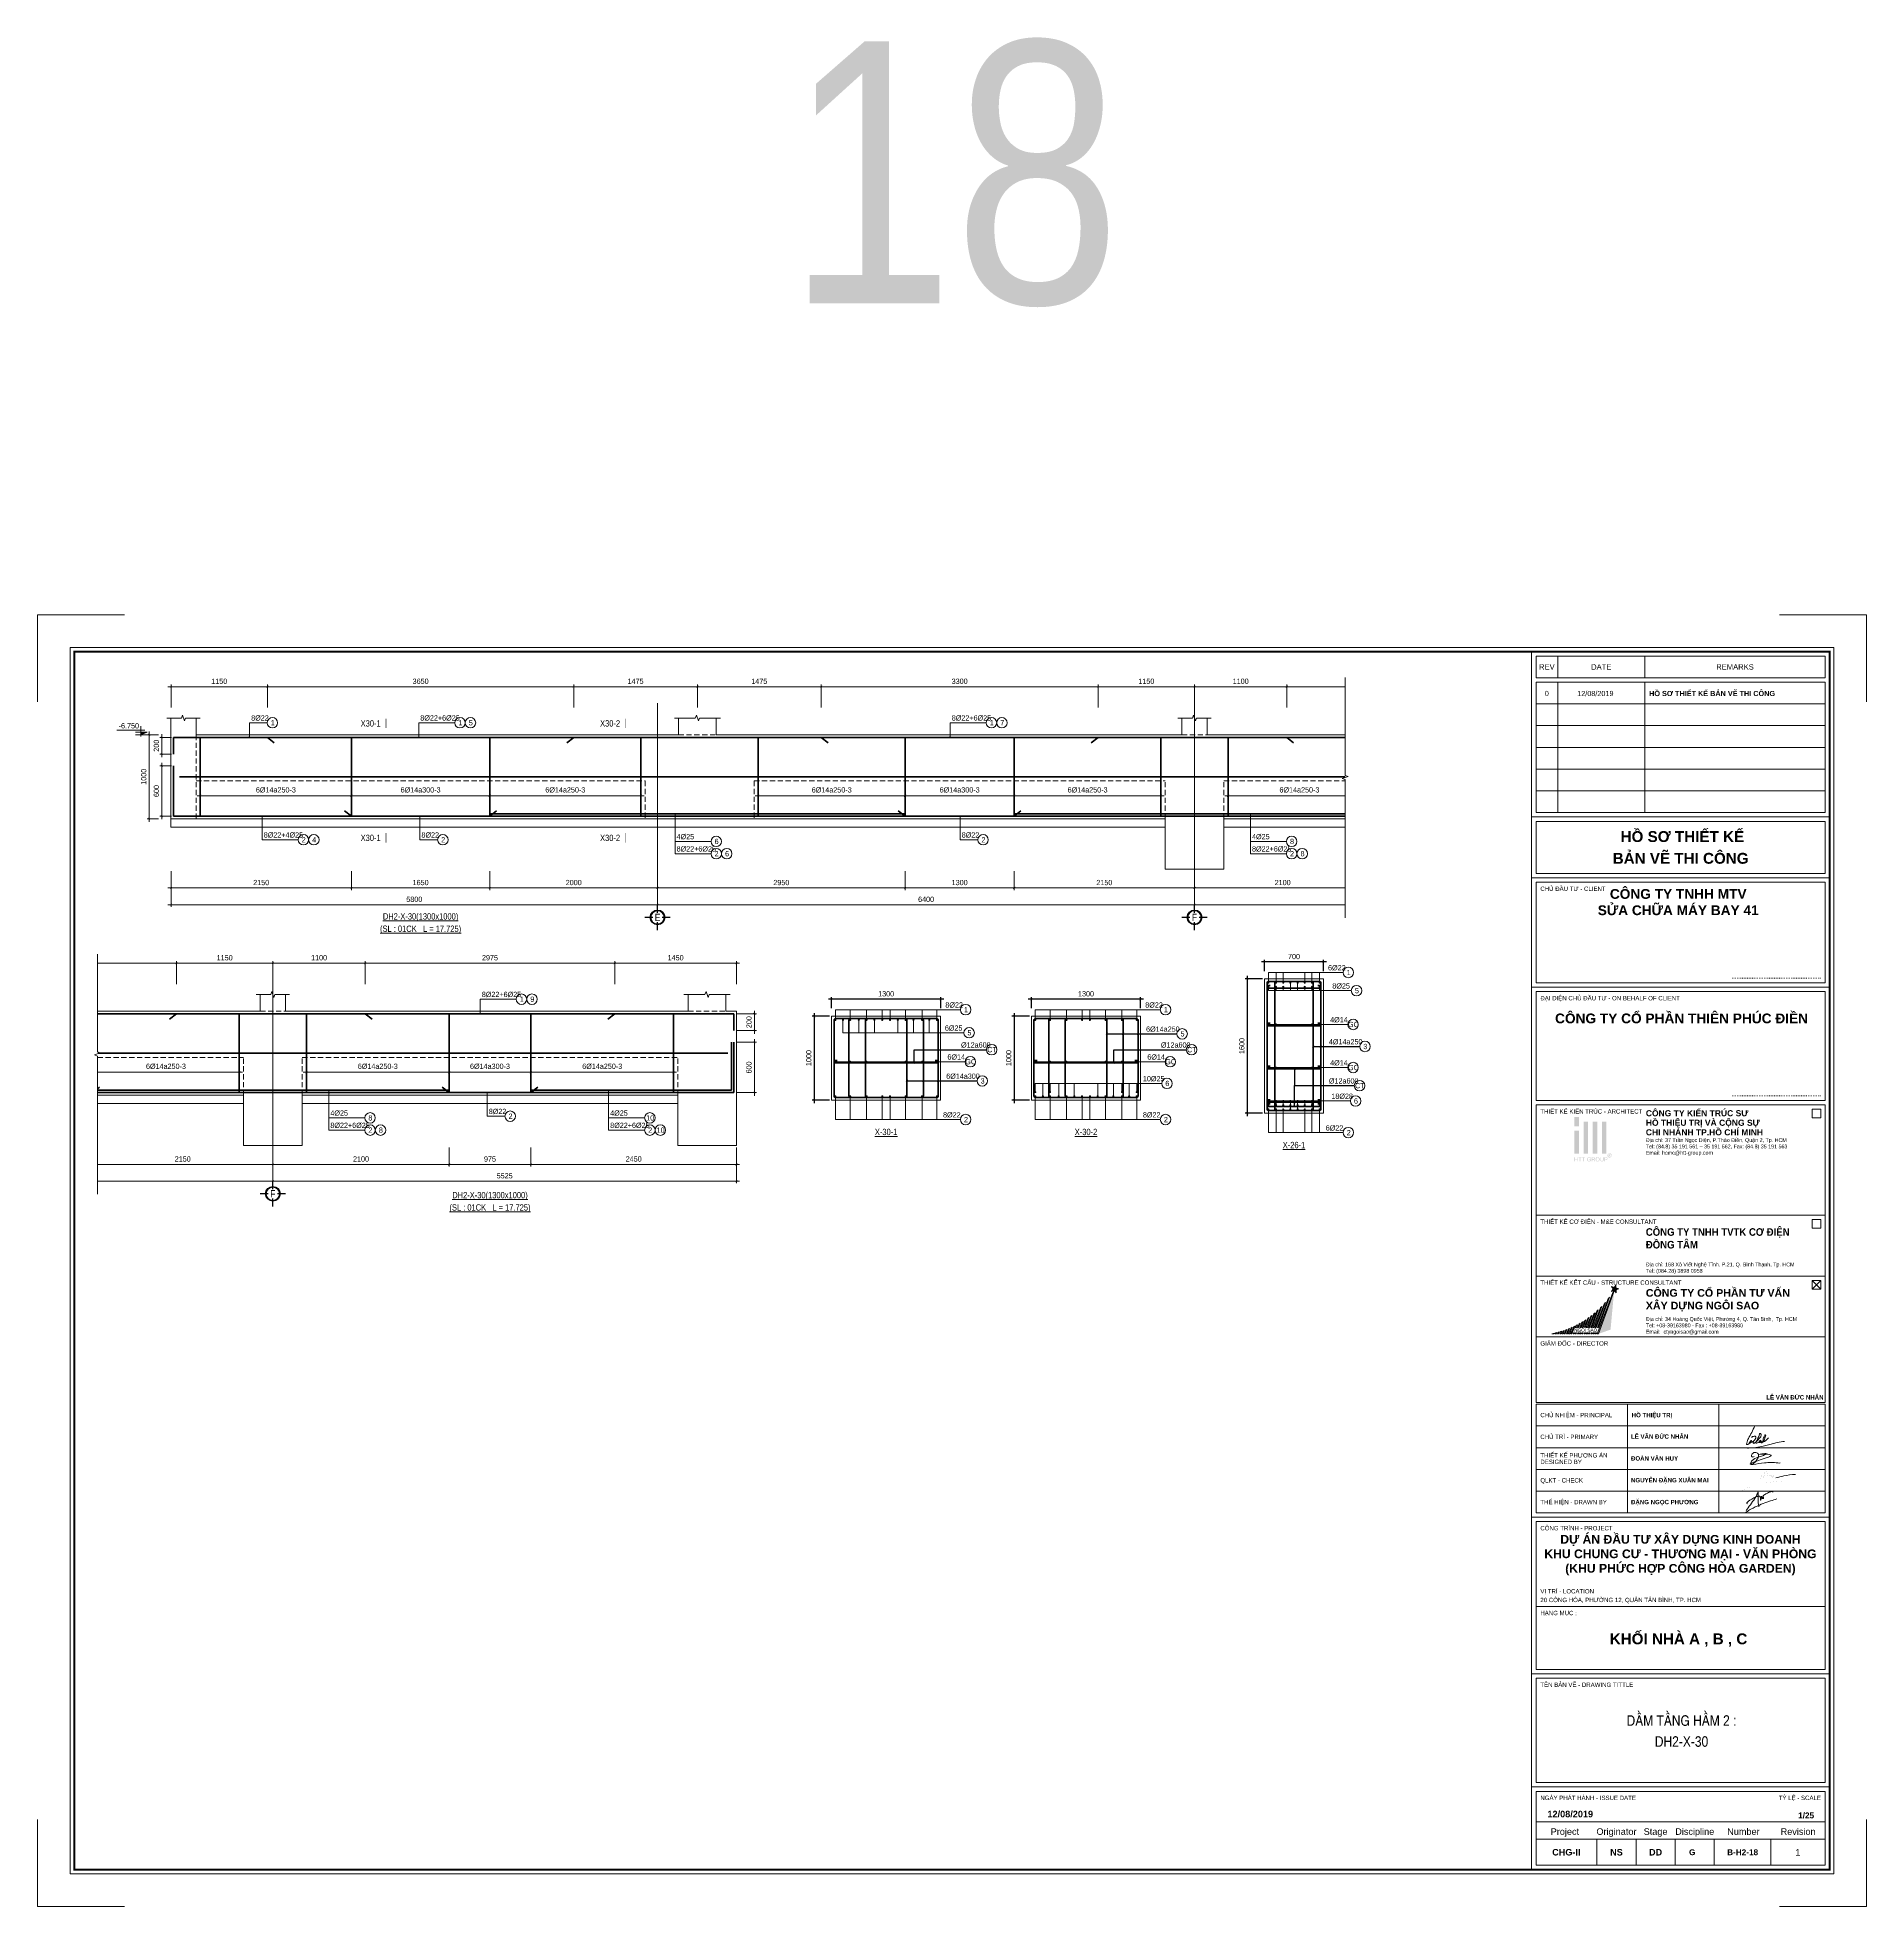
# Model space of a CAD drawing. Header units: millimetres. Extents: x 3014920 to 3563667, y -1638653 to -1356471.
# Drawn here: x 3389245 to 3411048, y -1601326 to -1579045 of the extents above; entities that cross this region are included whole.
import ezdxf
from ezdxf.enums import TextEntityAlignment as Align
from ezdxf.xclip import XClip

# ---------------------------------------------------------------- set-up
doc = ezdxf.new("R2010")
doc.units = ezdxf.units.MM
doc.header["$MEASUREMENT"] = 0
doc.header["$XCLIPFRAME"] = 0
doc.header["$PDMODE"] = 2
for name, pattern in [('6 TANG DIEN HINH 14-15$0$ACAD_ISO10W100', [18, 12, -3, 0, -3]), ('ACAD_ISO04W100', [30, 24, -3, 0, -3]), ('CENTER', [2, 1.25, -0.25, 0.25, -0.25]), ('HIDDEN', [0.375, 0.25, -0.125])]:
    doc.linetypes.add(name, pattern=pattern)
doc.layers.get('0').update_dxf_attribs({"lineweight": 9})
doc.layers.get('Defpoints').update_dxf_attribs({"color": 10, "lineweight": 0})
for name, color, linetype, lineweight in [('2', 2, 'Continuous', 20), ('CDAI', 21, 'Continuous', 40), ('CHG_XX_Khung ten$0$TEXT', 7, 'Continuous', 15), ('CHUNHO', 7, 'CENTER', 13), ('CHUTO', 51, 'Continuous', 15), ('CTHEP', 50, 'Continuous', 50), ('DBAO', 90, 'Continuous', 13), ('DGIONG', 130, 'Continuous', 13), ('HATCH', 154, 'Continuous', 9), ('KTH', 154, 'Continuous', 9), ('Net khuat', 8, 'HIDDEN', 13), ('TEXT', 7, 'Continuous', 15), ('TRUC', 251, 'ACAD_ISO04W100', 9)]:
    doc.layers.add(name, color=color, linetype=linetype, lineweight=lineweight)
doc.layers.add('8', color=8, linetype='Continuous')
doc.layers.add('CHG_XX_Khung ten$0$TKTC', color=1, linetype='Continuous')
doc.layers.add('CHG_XX_Khung ten$0$A1 BORDER$0$DGIONG', color=7, linetype='Continuous', lineweight=13, true_color=0x29ffff)
doc.layers.add('CHG_XX_Khung ten$0$A1 BORDER$0$STICK', color=7, linetype='Continuous', lineweight=9, true_color=0xe60000)
doc.styles.add('ArialB', font='arialbd.ttf')
doc.styles.add('CHG_XX_Khung ten$0$A1 BORDER$0$ARIAL', font='arial.ttf')
doc.styles.add('CHG_XX_Khung ten$0$A1 BORDER$0$Arial - Bold', font='arialbd.ttf', dxfattribs={"height": 2.5})
doc.styles.add('CHG_XX_Khung ten$0$A1 BORDER$0$Star-AvoBold', font='VAVOB_0.TTF')
doc.styles.add('CHG_XX_Khung ten$0$A1 BORDER$0$Title Block DD$0$ARIAL', font='arial.ttf')
doc.styles.add('CHG_XX_Khung ten$0$A1 BORDER$0$Title Block DD$0$Arial - Bold', font='arialbd.ttf', dxfattribs={"height": 2.5})
doc.styles.add('CHG_XX_Khung ten$0$arial', font='arial.ttf')
doc.styles.add('CHG_XX_Khung ten$0$Arial - Bold', font='arialbd.ttf')
doc.styles.add('CHG_XX_Khung ten$0$ArialB', font='arialbd.ttf')
doc.styles.add('CHG_XX_Khung ten$0$title block pccc$0$ARIAL', font='arial.ttf')
doc.styles.add('CHG_XX_Khung ten$0$title block pccc$0$Arial - Bold', font='arialbd.ttf', dxfattribs={"height": 2.5})
doc.styles.add('HELVECONDENSE', font='VHELVCN_0.TTF')
doc.styles.add('Star-HelCon', font='VHELVCN_0.TTF')
doc.styles.add('TTP-HelCon', font='VHELVCN_0.TTF')
doc.styles.add('VNI-HELVE-CONDENSE', font='VHELVCN_0.TTF')
doc.dimstyles.new('kc-25', dxfattribs={"dimtxt": 62.5, "dimasz": 20, "dimexe": 20, "dimexo": 50, "dimgap": 25, "dimtad": 3, "dimdec": 0, "dimzin": 0, "dimdsep": 46, "dimtxsty": 'VNI-HELVE-CONDENSE', "dimblk": 'DIM', "dimcen": 2.5, "dimclrd": 256, "dimclre": 154, "dimclrt": 7, "dimaunit": 1, "dimadec": 0, "dimazin": 0, "dimtfac": 1, "dimtdec": 0, "dimtix": 1, "dimtmove": 0, "dimatfit": 3, "dimldrblk": 'DOT', "dimfxl": 1, "dimtolj": 1, "dimtzin": 0, "dimarcsym": 0})
doc.dimstyles.new('TTP-25', dxfattribs={"dimscale": 25, "dimtxt": 2.5, "dimasz": 1, "dimexe": 1, "dimexo": 1, "dimgap": 0.09, "dimtad": 0, "dimdec": 4, "dimrnd": 1, "dimzin": 9, "dimdsep": 46, "dimtxsty": 'TTP-HelCon', "dimblk": 'ARCHTICK', "dimcen": 0.09, "dimdle": 1.5, "dimclrd": 256, "dimclre": 256, "dimclrt": 7, "dimadec": 0, "dimazin": 0, "dimtfac": 1, "dimtdec": 4, "dimtmove": 0, "dimatfit": 3, "dimldrblk": 'ARCHTICK', "dimfxl": 1, "dimtvp": 1, "dimtolj": 1, "dimtzin": 0, "dimarcsym": 0})

# ---------------------------------------------------------------- blocks, each defined once
blk = doc.blocks.new('_ArchTick')
at = {"color": 0, "linetype": 'ByBlock', "const_width": 0.15}
blk.add_lwpolyline([(-0.5, -0.5), (0.5, 0.5)], dxfattribs=at)
blk = doc.blocks.new('*D963')
at = {"layer": 'Defpoints', "color": 0, "transparency": 16777216}
for p in [(-4925, 30), (-5061, -970), (-4925, -970)]:
    blk.add_point(p, dxfattribs=at)
at = {"layer": 'KTH', "lineweight": -2, "transparency": 16777216}
for p, q in [((-4950, 30), (-5086, 30)), ((-5061, 68), (-5061, -1007)), ((-4950, -970), (-5086, -970))]:
    blk.add_line(p, q, dxfattribs=at)
at = {"layer": 'KTH', "lineweight": -2, "transparency": 16777216, "xscale": 25, "yscale": 25, "zscale": 25}
for p, rotation in [((-5061, 30), 90), ((-5061, -970), 270)]:
    blk.add_blockref('_ArchTick', p, dxfattribs=dict(at, rotation=rotation))
at = {"layer": 'KTH', "color": 7, "transparency": 16777216, "insert": (-5125, -470), "char_height": 62.5, "attachment_point": 5, "rotation": 90, "style": 'TTP-HelCon'}
blk.add_mtext('\\A1;1000', dxfattribs=at)
blk = doc.blocks.new('CODE')
at = {"layer": 'DBAO'}
for p, q in [((-63, 0), (-138, 30)), ((-138, 30), (0, 30)), ((-138, 0), (0, 0)), ((-113, 55), (224, 55)), ((-63, -20), (-63, 105))]:
    blk.add_line(p, q, dxfattribs=at)
at = {"layer": 'HATCH', "color": 1}
blk.add_solid([(-63, 0), (-138, 30), (-63, 30)], dxfattribs=at)
blk = doc.blocks.new('*D964')
at = {"layer": 'Defpoints', "color": 0, "transparency": 16777216}
for p in [(-2650, -1570), (-1000, -1570), (-1000, -1795)]:
    blk.add_point(p, dxfattribs=at)
at = {"layer": 'KTH', "lineweight": -2, "transparency": 16777216}
for p, q in [((-2650, -1595), (-2650, -1820)), ((-1000, -1595), (-1000, -1820)), ((-2688, -1795), (-962, -1795))]:
    blk.add_line(p, q, dxfattribs=at)
at = {"layer": 'KTH', "lineweight": -2, "transparency": 16777216, "xscale": 25, "yscale": 25, "zscale": 25, "rotation": 180}
blk.add_blockref('_ArchTick', (-2650, -1795), dxfattribs=at)
at = {"layer": 'KTH', "lineweight": -2, "transparency": 16777216, "xscale": 25, "yscale": 25, "zscale": 25}
blk.add_blockref('_ArchTick', (-1000, -1795), dxfattribs=at)
at = {"layer": 'KTH', "color": 7, "transparency": 16777216, "insert": (-1825, -1731), "char_height": 62.5, "attachment_point": 5, "style": 'TTP-HelCon'}
blk.add_mtext('\\A1;1650', dxfattribs=at)
blk = doc.blocks.new('DIM')
h = blk.add_hatch(color=1)
h.paths.add_polyline_path([(0.5, 0.3, 1), (0.3, 0.5), (-0.2, 0), (0.2, 0)])
h.paths.add_polyline_path([(0.2, 0), (-0.2, 0), (-0.5, -0.3, 1), (-0.3, -0.5)])
at = {"color": 9}
for p, q in [((-0.2, 0), (-1.5, 0)), ((0.2, 0), (1.5, 0))]:
    blk.add_line(p, q, dxfattribs=at)
at = {"color": 1}
for p, q in [((-0.5, -0.3), (0.3, 0.5)), ((-0.3, -0.5), (0.5, 0.3)), ((-0.2, 0), (0.2, 0))]:
    blk.add_line(p, q, dxfattribs=at)
blk.add_arc((-0.4, -0.4), 0.138, 135, 315, dxfattribs=at)
blk = doc.blocks.new('*D965')
at = {"layer": 'Defpoints', "color": 0, "transparency": 16777216}
for p in [(-4800, -1570), (-2650, -1570), (-2650, -1795)]:
    blk.add_point(p, dxfattribs=at)
at = {"layer": 'KTH', "lineweight": -2, "transparency": 16777216}
for p, q in [((-4800, -1595), (-4800, -1820)), ((-2650, -1595), (-2650, -1820)), ((-4838, -1795), (-2613, -1795))]:
    blk.add_line(p, q, dxfattribs=at)
at = {"layer": 'KTH', "lineweight": -2, "transparency": 16777216, "xscale": 25, "yscale": 25, "zscale": 25, "rotation": 180}
blk.add_blockref('_ArchTick', (-4800, -1795), dxfattribs=at)
at = {"layer": 'KTH', "lineweight": -2, "transparency": 16777216, "xscale": 25, "yscale": 25, "zscale": 25}
blk.add_blockref('_ArchTick', (-2650, -1795), dxfattribs=at)
at = {"layer": 'KTH', "color": 7, "transparency": 16777216, "insert": (-3725, -1731), "char_height": 62.5, "attachment_point": 5, "style": 'TTP-HelCon'}
blk.add_mtext('\\A1;2150', dxfattribs=at)
blk = doc.blocks.new('*D966')
at = {"layer": 'Defpoints', "color": 0, "transparency": 16777216}
for p in [(-4800, -1570), (1000, -1795), (1000, -1995)]:
    blk.add_point(p, dxfattribs=at)
at = {"layer": 'KTH', "lineweight": -2, "transparency": 16777216}
for p, q in [((-4800, -1595), (-4800, -2020)), ((-4838, -1995), (1037, -1995)), ((1000, -1820), (1000, -2020))]:
    blk.add_line(p, q, dxfattribs=at)
at = {"layer": 'KTH', "lineweight": -2, "transparency": 16777216, "xscale": 25, "yscale": 25, "zscale": 25, "rotation": 180}
blk.add_blockref('_ArchTick', (-4800, -1995), dxfattribs=at)
at = {"layer": 'KTH', "lineweight": -2, "transparency": 16777216, "xscale": 25, "yscale": 25, "zscale": 25}
blk.add_blockref('_ArchTick', (1000, -1995), dxfattribs=at)
at = {"layer": 'KTH', "color": 7, "transparency": 16777216, "insert": (-1900, -1931), "char_height": 62.5, "attachment_point": 5, "style": 'TTP-HelCon'}
blk.add_mtext('\\A1;5800', dxfattribs=at)
blk = doc.blocks.new('*D967')
at = {"layer": 'Defpoints', "color": 0, "transparency": 16777216}
for p in [(-4450, -520), (-2650, -520), (-2650, -696)]:
    blk.add_point(p, dxfattribs=at)
at = {"layer": 'KTH', "lineweight": -2, "transparency": 16777216}
for p, q in [((-4450, -545), (-4450, -721)), ((-2650, -545), (-2650, -721)), ((-4488, -696), (-2613, -696))]:
    blk.add_line(p, q, dxfattribs=at)
at = {"layer": 'KTH', "lineweight": -2, "transparency": 16777216, "xscale": 25, "yscale": 25, "zscale": 25, "rotation": 180}
blk.add_blockref('_ArchTick', (-4450, -696), dxfattribs=at)
at = {"layer": 'KTH', "lineweight": -2, "transparency": 16777216, "xscale": 25, "yscale": 25, "zscale": 25}
blk.add_blockref('_ArchTick', (-2650, -696), dxfattribs=at)
at = {"layer": 'KTH', "color": 7, "transparency": 16777216, "insert": (-3550, -627), "char_height": 62.5, "attachment_point": 5, "style": 'TTP-HelCon'}
blk.add_mtext('\\A1;6Þ14a250-3', dxfattribs=at)
blk = doc.blocks.new('*D968')
at = {"layer": 'Defpoints', "color": 0, "transparency": 16777216}
for p in [(-2650, -520), (-1000, -520), (-1000, -696)]:
    blk.add_point(p, dxfattribs=at)
at = {"layer": 'KTH', "lineweight": -2, "transparency": 16777216}
for p, q in [((-2650, -545), (-2650, -721)), ((-1000, -545), (-1000, -721)), ((-2688, -696), (-962, -696))]:
    blk.add_line(p, q, dxfattribs=at)
at = {"layer": 'KTH', "lineweight": -2, "transparency": 16777216, "xscale": 25, "yscale": 25, "zscale": 25, "rotation": 180}
blk.add_blockref('_ArchTick', (-2650, -696), dxfattribs=at)
at = {"layer": 'KTH', "lineweight": -2, "transparency": 16777216, "xscale": 25, "yscale": 25, "zscale": 25}
blk.add_blockref('_ArchTick', (-1000, -696), dxfattribs=at)
at = {"layer": 'KTH', "color": 7, "transparency": 16777216, "insert": (-1825, -627), "char_height": 62.5, "attachment_point": 5, "style": 'TTP-HelCon'}
blk.add_mtext('\\A1;6Þ14a300-3', dxfattribs=at)
blk = doc.blocks.new('*D969')
at = {"layer": 'Defpoints', "color": 0, "transparency": 16777216}
for p in [(12925, 604), (11475, 330), (12925, 330)]:
    blk.add_point(p, dxfattribs=at)
at = {"layer": 'KTH', "lineweight": -2, "transparency": 16777216}
for p, q in [((11437, 604), (12962, 604)), ((11475, 355), (11475, 629)), ((12925, 355), (12925, 629))]:
    blk.add_line(p, q, dxfattribs=at)
at = {"layer": 'KTH', "lineweight": -2, "transparency": 16777216, "xscale": 25, "yscale": 25, "zscale": 25, "rotation": 180}
blk.add_blockref('_ArchTick', (11475, 604), dxfattribs=at)
at = {"layer": 'KTH', "lineweight": -2, "transparency": 16777216, "xscale": 25, "yscale": 25, "zscale": 25}
blk.add_blockref('_ArchTick', (12925, 604), dxfattribs=at)
at = {"layer": 'KTH', "color": 7, "transparency": 16777216, "insert": (12200, 668), "char_height": 62.5, "attachment_point": 5, "style": 'TTP-HelCon'}
blk.add_mtext('\\A1;1450', dxfattribs=at)
blk = doc.blocks.new('*D970')
at = {"layer": 'Defpoints', "color": 0, "transparency": 16777216}
for p in [(10475, -520), (12175, -520), (10475, -696)]:
    blk.add_point(p, dxfattribs=at)
at = {"layer": 'KTH', "lineweight": -2, "transparency": 16777216}
for p, q in [((10475, -545), (10475, -721)), ((12175, -545), (12175, -721)), ((12212, -696), (10437, -696))]:
    blk.add_line(p, q, dxfattribs=at)
at = {"layer": 'KTH', "lineweight": -2, "transparency": 16777216, "xscale": 25, "yscale": 25, "zscale": 25, "rotation": 180}
blk.add_blockref('_ArchTick', (10475, -696), dxfattribs=at)
at = {"layer": 'KTH', "lineweight": -2, "transparency": 16777216, "xscale": 25, "yscale": 25, "zscale": 25}
blk.add_blockref('_ArchTick', (12175, -696), dxfattribs=at)
at = {"layer": 'KTH', "color": 7, "transparency": 16777216, "insert": (11325, -627), "char_height": 62.5, "attachment_point": 5, "style": 'TTP-HelCon'}
blk.add_mtext('\\A1;6Þ14a250-3', dxfattribs=at)
blk = doc.blocks.new('dau truc')
blk.add_circle((0, 0), 180)
at = {"layer": '8'}
for p, q in [((0, 127), (0, 345)), ((-127, 0), (-345, 0)), ((0, -345), (0, -127)), ((345, 0), (127, 0))]:
    blk.add_line(p, q, dxfattribs=at)
blk.add_circle((0, 0), 200, dxfattribs=at)
at = {"layer": 'TEXT', "style": 'HELVECONDENSE'}
blk.add_attdef('A', text='', height=233, dxfattribs=at).set_placement((0, 0), align=Align.MIDDLE)
blk = doc.blocks.new('*D971')
at = {"layer": 'Defpoints', "color": 0, "transparency": 16777216}
for p in [(10475, -1570), (12925, -1570), (10475, -1795)]:
    blk.add_point(p, dxfattribs=at)
at = {"layer": 'KTH', "lineweight": -2, "transparency": 16777216}
for p, q in [((10475, -1595), (10475, -1820)), ((12925, -1595), (12925, -1820)), ((12962, -1795), (10437, -1795))]:
    blk.add_line(p, q, dxfattribs=at)
at = {"layer": 'KTH', "lineweight": -2, "transparency": 16777216, "xscale": 25, "yscale": 25, "zscale": 25, "rotation": 180}
blk.add_blockref('_ArchTick', (10475, -1795), dxfattribs=at)
at = {"layer": 'KTH', "lineweight": -2, "transparency": 16777216, "xscale": 25, "yscale": 25, "zscale": 25}
blk.add_blockref('_ArchTick', (12925, -1795), dxfattribs=at)
at = {"layer": 'KTH', "color": 7, "transparency": 16777216, "insert": (11700, -1731), "char_height": 62.5, "attachment_point": 5, "style": 'TTP-HelCon'}
blk.add_mtext('\\A1;2450', dxfattribs=at)
blk = doc.blocks.new('*D972')
at = {"layer": 'Defpoints', "color": 0, "transparency": 16777216}
for p in [(3950, -1570), (5250, -1570), (3950, -1795)]:
    blk.add_point(p, dxfattribs=at)
at = {"layer": 'KTH', "lineweight": -2, "transparency": 16777216}
for p, q in [((3950, -1595), (3950, -1820)), ((5250, -1595), (5250, -1820)), ((5287, -1795), (3912, -1795))]:
    blk.add_line(p, q, dxfattribs=at)
at = {"layer": 'KTH', "lineweight": -2, "transparency": 16777216, "xscale": 25, "yscale": 25, "zscale": 25, "rotation": 180}
blk.add_blockref('_ArchTick', (3950, -1795), dxfattribs=at)
at = {"layer": 'KTH', "lineweight": -2, "transparency": 16777216, "xscale": 25, "yscale": 25, "zscale": 25}
blk.add_blockref('_ArchTick', (5250, -1795), dxfattribs=at)
at = {"layer": 'KTH', "color": 7, "transparency": 16777216, "insert": (4600, -1731), "char_height": 62.5, "attachment_point": 5, "style": 'TTP-HelCon'}
blk.add_mtext('\\A1;1300', dxfattribs=at)
blk = doc.blocks.new('*D973')
at = {"layer": 'Defpoints', "color": 0, "transparency": 16777216}
for p in [(9500, -520), (10475, -520), (10475, -696)]:
    blk.add_point(p, dxfattribs=at)
at = {"layer": 'KTH', "lineweight": -2, "transparency": 16777216}
for p, q in [((9500, -545), (9500, -721)), ((10475, -545), (10475, -721)), ((9462, -696), (10512, -696))]:
    blk.add_line(p, q, dxfattribs=at)
at = {"layer": 'KTH', "lineweight": -2, "transparency": 16777216, "xscale": 25, "yscale": 25, "zscale": 25, "rotation": 180}
blk.add_blockref('_ArchTick', (9500, -696), dxfattribs=at)
at = {"layer": 'KTH', "lineweight": -2, "transparency": 16777216, "xscale": 25, "yscale": 25, "zscale": 25}
blk.add_blockref('_ArchTick', (10475, -696), dxfattribs=at)
at = {"layer": 'KTH', "color": 7, "transparency": 16777216, "insert": (9987, -627), "char_height": 62.5, "attachment_point": 5, "style": 'TTP-HelCon'}
blk.add_mtext('\\A1;6Þ14a300-3', dxfattribs=at)
blk = doc.blocks.new('*D974')
at = {"layer": 'Defpoints', "color": 0, "transparency": 16777216}
for p in [(2200, -520), (3950, -520), (3950, -696)]:
    blk.add_point(p, dxfattribs=at)
at = {"layer": 'KTH', "lineweight": -2, "transparency": 16777216}
for p, q in [((2200, -545), (2200, -721)), ((3950, -545), (3950, -721)), ((2162, -696), (3987, -696))]:
    blk.add_line(p, q, dxfattribs=at)
at = {"layer": 'KTH', "lineweight": -2, "transparency": 16777216, "xscale": 25, "yscale": 25, "zscale": 25, "rotation": 180}
blk.add_blockref('_ArchTick', (2200, -696), dxfattribs=at)
at = {"layer": 'KTH', "lineweight": -2, "transparency": 16777216, "xscale": 25, "yscale": 25, "zscale": 25}
blk.add_blockref('_ArchTick', (3950, -696), dxfattribs=at)
at = {"layer": 'KTH', "color": 7, "transparency": 16777216, "insert": (3075, -627), "char_height": 62.5, "attachment_point": 5, "style": 'TTP-HelCon'}
blk.add_mtext('\\A1;6Þ14a250-3', dxfattribs=at)
blk = doc.blocks.new('*D975')
at = {"layer": 'Defpoints', "color": 0, "transparency": 16777216}
for p in [(7400, 604), (7400, 330), (8500, 330)]:
    blk.add_point(p, dxfattribs=at)
at = {"layer": 'KTH', "lineweight": -2, "transparency": 16777216}
for p, q in [((8537, 604), (7362, 604)), ((7400, 355), (7400, 629)), ((8500, 355), (8500, 629))]:
    blk.add_line(p, q, dxfattribs=at)
at = {"layer": 'KTH', "lineweight": -2, "transparency": 16777216, "xscale": 25, "yscale": 25, "zscale": 25, "rotation": 180}
blk.add_blockref('_ArchTick', (7400, 604), dxfattribs=at)
at = {"layer": 'KTH', "lineweight": -2, "transparency": 16777216, "xscale": 25, "yscale": 25, "zscale": 25}
blk.add_blockref('_ArchTick', (8500, 604), dxfattribs=at)
at = {"layer": 'KTH', "color": 7, "transparency": 16777216, "insert": (7950, 668), "char_height": 62.5, "attachment_point": 5, "style": 'TTP-HelCon'}
blk.add_mtext('\\A1;1100', dxfattribs=at)
blk = doc.blocks.new('*D976')
at = {"layer": 'Defpoints', "color": 0, "transparency": 16777216}
for p in [(6250, 604), (6250, 330), (7400, 330)]:
    blk.add_point(p, dxfattribs=at)
at = {"layer": 'KTH', "lineweight": -2, "transparency": 16777216}
for p, q in [((7437, 604), (6212, 604)), ((6250, 355), (6250, 629)), ((7400, 355), (7400, 629))]:
    blk.add_line(p, q, dxfattribs=at)
at = {"layer": 'KTH', "lineweight": -2, "transparency": 16777216, "xscale": 25, "yscale": 25, "zscale": 25, "rotation": 180}
blk.add_blockref('_ArchTick', (6250, 604), dxfattribs=at)
at = {"layer": 'KTH', "lineweight": -2, "transparency": 16777216, "xscale": 25, "yscale": 25, "zscale": 25}
blk.add_blockref('_ArchTick', (7400, 604), dxfattribs=at)
at = {"layer": 'KTH', "color": 7, "transparency": 16777216, "insert": (6825, 668), "char_height": 62.5, "attachment_point": 5, "style": 'TTP-HelCon'}
blk.add_mtext('\\A1;1150', dxfattribs=at)
blk = doc.blocks.new('*D977')
at = {"layer": 'Defpoints', "color": 0, "transparency": 16777216}
for p in [(7400, -1570), (9500, -1570), (9500, -1795)]:
    blk.add_point(p, dxfattribs=at)
at = {"layer": 'KTH', "lineweight": -2, "transparency": 16777216}
for p, q in [((7400, -1595), (7400, -1820)), ((9500, -1595), (9500, -1820)), ((7362, -1795), (9537, -1795))]:
    blk.add_line(p, q, dxfattribs=at)
at = {"layer": 'KTH', "lineweight": -2, "transparency": 16777216, "xscale": 25, "yscale": 25, "zscale": 25, "rotation": 180}
blk.add_blockref('_ArchTick', (7400, -1795), dxfattribs=at)
at = {"layer": 'KTH', "lineweight": -2, "transparency": 16777216, "xscale": 25, "yscale": 25, "zscale": 25}
blk.add_blockref('_ArchTick', (9500, -1795), dxfattribs=at)
at = {"layer": 'KTH', "color": 7, "transparency": 16777216, "insert": (8450, -1731), "char_height": 62.5, "attachment_point": 5, "style": 'TTP-HelCon'}
blk.add_mtext('\\A1;2100', dxfattribs=at)
blk = doc.blocks.new('*D978')
at = {"layer": 'Defpoints', "color": 0, "transparency": 16777216}
for p in [(5250, -1570), (7400, -1570), (5250, -1795)]:
    blk.add_point(p, dxfattribs=at)
at = {"layer": 'KTH', "lineweight": -2, "transparency": 16777216}
for p, q in [((5250, -1595), (5250, -1820)), ((7400, -1595), (7400, -1820)), ((7437, -1795), (5212, -1795))]:
    blk.add_line(p, q, dxfattribs=at)
at = {"layer": 'KTH', "lineweight": -2, "transparency": 16777216, "xscale": 25, "yscale": 25, "zscale": 25, "rotation": 180}
blk.add_blockref('_ArchTick', (5250, -1795), dxfattribs=at)
at = {"layer": 'KTH', "lineweight": -2, "transparency": 16777216, "xscale": 25, "yscale": 25, "zscale": 25}
blk.add_blockref('_ArchTick', (7400, -1795), dxfattribs=at)
at = {"layer": 'KTH', "color": 7, "transparency": 16777216, "insert": (6325, -1731), "char_height": 62.5, "attachment_point": 5, "style": 'TTP-HelCon'}
blk.add_mtext('\\A1;2150', dxfattribs=at)
blk = doc.blocks.new('*D979')
at = {"layer": 'Defpoints', "color": 0, "transparency": 16777216}
for p in [(-3650, 604), (-3650, 330), (0, 330)]:
    blk.add_point(p, dxfattribs=at)
at = {"layer": 'KTH', "lineweight": -2, "transparency": 16777216}
for p, q in [((38, 604), (-3688, 604)), ((-3650, 355), (-3650, 629)), ((0, 355), (0, 629))]:
    blk.add_line(p, q, dxfattribs=at)
at = {"layer": 'KTH', "lineweight": -2, "transparency": 16777216, "xscale": 25, "yscale": 25, "zscale": 25, "rotation": 180}
blk.add_blockref('_ArchTick', (-3650, 604), dxfattribs=at)
at = {"layer": 'KTH', "lineweight": -2, "transparency": 16777216, "xscale": 25, "yscale": 25, "zscale": 25}
blk.add_blockref('_ArchTick', (0, 604), dxfattribs=at)
at = {"layer": 'KTH', "color": 7, "transparency": 16777216, "insert": (-1825, 668), "char_height": 62.5, "attachment_point": 5, "style": 'TTP-HelCon'}
blk.add_mtext('\\A1;3650', dxfattribs=at)
blk = doc.blocks.new('*D948')
at = {"layer": 'Defpoints', "color": 0, "transparency": 16777216}
for p in [(-4800, 604), (-4800, 330), (-3650, 330)]:
    blk.add_point(p, dxfattribs=at)
at = {"layer": 'KTH', "lineweight": -2, "transparency": 16777216}
for p, q in [((-3613, 604), (-4838, 604)), ((-4800, 355), (-4800, 629)), ((-3650, 355), (-3650, 629))]:
    blk.add_line(p, q, dxfattribs=at)
at = {"layer": 'KTH', "lineweight": -2, "transparency": 16777216, "xscale": 25, "yscale": 25, "zscale": 25, "rotation": 180}
blk.add_blockref('_ArchTick', (-4800, 604), dxfattribs=at)
at = {"layer": 'KTH', "lineweight": -2, "transparency": 16777216, "xscale": 25, "yscale": 25, "zscale": 25}
blk.add_blockref('_ArchTick', (-3650, 604), dxfattribs=at)
at = {"layer": 'KTH', "color": 7, "transparency": 16777216, "insert": (-4225, 668), "char_height": 62.5, "attachment_point": 5, "style": 'TTP-HelCon'}
blk.add_mtext('\\A1;1150', dxfattribs=at)
blk = doc.blocks.new('*D949')
at = {"layer": 'Defpoints', "color": 0, "transparency": 16777216}
for p in [(6250, 604), (2950, 330), (6250, 330)]:
    blk.add_point(p, dxfattribs=at)
at = {"layer": 'KTH', "lineweight": -2, "transparency": 16777216}
for p, q in [((2912, 604), (6287, 604)), ((2950, 355), (2950, 629)), ((6250, 355), (6250, 629))]:
    blk.add_line(p, q, dxfattribs=at)
at = {"layer": 'KTH', "lineweight": -2, "transparency": 16777216, "xscale": 25, "yscale": 25, "zscale": 25, "rotation": 180}
blk.add_blockref('_ArchTick', (2950, 604), dxfattribs=at)
at = {"layer": 'KTH', "lineweight": -2, "transparency": 16777216, "xscale": 25, "yscale": 25, "zscale": 25}
blk.add_blockref('_ArchTick', (6250, 604), dxfattribs=at)
at = {"layer": 'KTH', "color": 7, "transparency": 16777216, "insert": (4600, 668), "char_height": 62.5, "attachment_point": 5, "style": 'TTP-HelCon'}
blk.add_mtext('\\A1;3300', dxfattribs=at)
blk = doc.blocks.new('*D950')
at = {"layer": 'Defpoints', "color": 0, "transparency": 16777216}
for p in [(7400, -1570), (1000, -1795), (1000, -1995)]:
    blk.add_point(p, dxfattribs=at)
at = {"layer": 'KTH', "lineweight": -2, "transparency": 16777216}
for p, q in [((7400, -1595), (7400, -2020)), ((7437, -1995), (962, -1995)), ((1000, -1820), (1000, -2020))]:
    blk.add_line(p, q, dxfattribs=at)
at = {"layer": 'KTH', "lineweight": -2, "transparency": 16777216, "xscale": 25, "yscale": 25, "zscale": 25, "rotation": 180}
blk.add_blockref('_ArchTick', (1000, -1995), dxfattribs=at)
at = {"layer": 'KTH', "lineweight": -2, "transparency": 16777216, "xscale": 25, "yscale": 25, "zscale": 25}
blk.add_blockref('_ArchTick', (7400, -1995), dxfattribs=at)
at = {"layer": 'KTH', "color": 7, "transparency": 16777216, "insert": (4200, -1931), "char_height": 62.5, "attachment_point": 5, "style": 'TTP-HelCon'}
blk.add_mtext('\\A1;6400', dxfattribs=at)
blk = doc.blocks.new('*D951')
at = {"layer": 'Defpoints', "color": 0, "transparency": 16777216}
for p in [(7400, -1570), (12925, -1570), (12925, -1995)]:
    blk.add_point(p, dxfattribs=at)
at = {"layer": 'KTH', "lineweight": -2, "transparency": 16777216}
for p, q in [((7400, -1595), (7400, -2020)), ((12925, -1595), (12925, -2020)), ((7362, -1995), (12962, -1995))]:
    blk.add_line(p, q, dxfattribs=at)
at = {"layer": 'KTH', "lineweight": -2, "transparency": 16777216, "xscale": 25, "yscale": 25, "zscale": 25, "rotation": 180}
blk.add_blockref('_ArchTick', (7400, -1995), dxfattribs=at)
at = {"layer": 'KTH', "lineweight": -2, "transparency": 16777216, "xscale": 25, "yscale": 25, "zscale": 25}
blk.add_blockref('_ArchTick', (12925, -1995), dxfattribs=at)
at = {"layer": 'KTH', "color": 7, "transparency": 16777216, "insert": (10162, -1931), "char_height": 62.5, "attachment_point": 5, "style": 'TTP-HelCon'}
blk.add_mtext('\\A1;5525', dxfattribs=at)
blk = doc.blocks.new('MC')
at = {"layer": 'CTHEP', "const_width": 10, "elevation": 0}
blk.add_lwpolyline([(36, 150), (36, 0)], dxfattribs=at)
at = {"layer": 'TEXT', "style": 'TTP-HelCon'}
blk.add_attdef('A', text='', height=100, dxfattribs=at).set_placement((-50, 26), align=Align.RIGHT)
blk = doc.blocks.new('*D952')
at = {"layer": 'Defpoints', "color": 0, "transparency": 16777216}
for p in [(-4925, 30), (-5061, -970), (-4925, -970)]:
    blk.add_point(p, dxfattribs=at)
at = {"layer": 'KTH', "lineweight": -2, "transparency": 16777216}
for p, q in [((-4950, 30), (-5086, 30)), ((-5061, 68), (-5061, -1007)), ((-4950, -970), (-5086, -970))]:
    blk.add_line(p, q, dxfattribs=at)
at = {"layer": 'KTH', "lineweight": -2, "transparency": 16777216, "xscale": 25, "yscale": 25, "zscale": 25}
for p, rotation in [((-5061, 30), 90), ((-5061, -970), 270)]:
    blk.add_blockref('_ArchTick', p, dxfattribs=dict(at, rotation=rotation))
at = {"layer": 'KTH', "color": 7, "transparency": 16777216, "insert": (-5125, -470), "char_height": 62.5, "attachment_point": 5, "rotation": 90, "style": 'TTP-HelCon'}
blk.add_mtext('\\A1;1000', dxfattribs=at)
blk = doc.blocks.new('*D953')
at = {"layer": 'Defpoints', "color": 0, "transparency": 16777216}
for p in [(1475, 604), (0, 330), (1475, 330)]:
    blk.add_point(p, dxfattribs=at)
at = {"layer": 'KTH', "lineweight": -2, "transparency": 16777216}
for p, q in [((-37, 604), (1512, 604)), ((0, 355), (0, 629)), ((1475, 355), (1475, 629))]:
    blk.add_line(p, q, dxfattribs=at)
at = {"layer": 'KTH', "lineweight": -2, "transparency": 16777216, "xscale": 25, "yscale": 25, "zscale": 25, "rotation": 180}
blk.add_blockref('_ArchTick', (0, 604), dxfattribs=at)
at = {"layer": 'KTH', "lineweight": -2, "transparency": 16777216, "xscale": 25, "yscale": 25, "zscale": 25}
blk.add_blockref('_ArchTick', (1475, 604), dxfattribs=at)
at = {"layer": 'KTH', "color": 7, "transparency": 16777216, "insert": (737, 668), "char_height": 62.5, "attachment_point": 5, "style": 'TTP-HelCon'}
blk.add_mtext('\\A1;1475', dxfattribs=at)
blk = doc.blocks.new('*D954')
at = {"layer": 'Defpoints', "color": 0, "transparency": 16777216}
for p in [(-1000, -1570), (1000, -1570), (-1000, -1795)]:
    blk.add_point(p, dxfattribs=at)
at = {"layer": 'KTH', "lineweight": -2, "transparency": 16777216}
for p, q in [((-1000, -1595), (-1000, -1820)), ((1000, -1595), (1000, -1820)), ((1037, -1795), (-1037, -1795))]:
    blk.add_line(p, q, dxfattribs=at)
at = {"layer": 'KTH', "lineweight": -2, "transparency": 16777216, "xscale": 25, "yscale": 25, "zscale": 25, "rotation": 180}
blk.add_blockref('_ArchTick', (-1000, -1795), dxfattribs=at)
at = {"layer": 'KTH', "lineweight": -2, "transparency": 16777216, "xscale": 25, "yscale": 25, "zscale": 25}
blk.add_blockref('_ArchTick', (1000, -1795), dxfattribs=at)
at = {"layer": 'KTH', "color": 7, "transparency": 16777216, "insert": (0, -1731), "char_height": 62.5, "attachment_point": 5, "style": 'TTP-HelCon'}
blk.add_mtext('\\A1;2000', dxfattribs=at)
blk = doc.blocks.new('*D955')
at = {"layer": 'Defpoints', "color": 0, "transparency": 16777216}
for p in [(-1000, -520), (800, -520), (-1000, -696)]:
    blk.add_point(p, dxfattribs=at)
at = {"layer": 'KTH', "lineweight": -2, "transparency": 16777216}
for p, q in [((-1000, -545), (-1000, -721)), ((800, -545), (800, -721)), ((838, -696), (-1037, -696))]:
    blk.add_line(p, q, dxfattribs=at)
at = {"layer": 'KTH', "lineweight": -2, "transparency": 16777216, "xscale": 25, "yscale": 25, "zscale": 25, "rotation": 180}
blk.add_blockref('_ArchTick', (-1000, -696), dxfattribs=at)
at = {"layer": 'KTH', "lineweight": -2, "transparency": 16777216, "xscale": 25, "yscale": 25, "zscale": 25}
blk.add_blockref('_ArchTick', (800, -696), dxfattribs=at)
at = {"layer": 'KTH', "color": 7, "transparency": 16777216, "insert": (-100, -627), "char_height": 62.5, "attachment_point": 5, "style": 'TTP-HelCon'}
blk.add_mtext('\\A1;6Þ14a250-3', dxfattribs=at)
blk = doc.blocks.new('*D956')
at = {"layer": 'Defpoints', "color": 0, "transparency": 16777216}
for p in [(5250, -520), (7000, -520), (5250, -696)]:
    blk.add_point(p, dxfattribs=at)
at = {"layer": 'KTH', "lineweight": -2, "transparency": 16777216}
for p, q in [((5250, -545), (5250, -721)), ((7000, -545), (7000, -721)), ((7037, -696), (5212, -696))]:
    blk.add_line(p, q, dxfattribs=at)
at = {"layer": 'KTH', "lineweight": -2, "transparency": 16777216, "xscale": 25, "yscale": 25, "zscale": 25, "rotation": 180}
blk.add_blockref('_ArchTick', (5250, -696), dxfattribs=at)
at = {"layer": 'KTH', "lineweight": -2, "transparency": 16777216, "xscale": 25, "yscale": 25, "zscale": 25}
blk.add_blockref('_ArchTick', (7000, -696), dxfattribs=at)
at = {"layer": 'KTH', "color": 7, "transparency": 16777216, "insert": (6125, -627), "char_height": 62.5, "attachment_point": 5, "style": 'TTP-HelCon'}
blk.add_mtext('\\A1;6Þ14a250-3', dxfattribs=at)
blk = doc.blocks.new('*D957')
at = {"layer": 'Defpoints', "color": 0, "transparency": 16777216}
for p in [(3950, -520), (5250, -520), (3950, -696)]:
    blk.add_point(p, dxfattribs=at)
at = {"layer": 'KTH', "lineweight": -2, "transparency": 16777216}
for p, q in [((3950, -545), (3950, -721)), ((5250, -545), (5250, -721)), ((5287, -696), (3912, -696))]:
    blk.add_line(p, q, dxfattribs=at)
at = {"layer": 'KTH', "lineweight": -2, "transparency": 16777216, "xscale": 25, "yscale": 25, "zscale": 25, "rotation": 180}
blk.add_blockref('_ArchTick', (3950, -696), dxfattribs=at)
at = {"layer": 'KTH', "lineweight": -2, "transparency": 16777216, "xscale": 25, "yscale": 25, "zscale": 25}
blk.add_blockref('_ArchTick', (5250, -696), dxfattribs=at)
at = {"layer": 'KTH', "color": 7, "transparency": 16777216, "insert": (4600, -627), "char_height": 62.5, "attachment_point": 5, "style": 'TTP-HelCon'}
blk.add_mtext('\\A1;6Þ14a300-3', dxfattribs=at)
blk = doc.blocks.new('*D958')
at = {"layer": 'Defpoints', "color": 0, "transparency": 16777216}
for p in [(1475, 604), (1475, 330), (2950, 330)]:
    blk.add_point(p, dxfattribs=at)
at = {"layer": 'KTH', "lineweight": -2, "transparency": 16777216}
for p, q in [((2987, 604), (1437, 604)), ((1475, 355), (1475, 629)), ((2950, 355), (2950, 629))]:
    blk.add_line(p, q, dxfattribs=at)
at = {"layer": 'KTH', "lineweight": -2, "transparency": 16777216, "xscale": 25, "yscale": 25, "zscale": 25, "rotation": 180}
blk.add_blockref('_ArchTick', (1475, 604), dxfattribs=at)
at = {"layer": 'KTH', "lineweight": -2, "transparency": 16777216, "xscale": 25, "yscale": 25, "zscale": 25}
blk.add_blockref('_ArchTick', (2950, 604), dxfattribs=at)
at = {"layer": 'KTH', "color": 7, "transparency": 16777216, "insert": (2212, 668), "char_height": 62.5, "attachment_point": 5, "style": 'TTP-HelCon'}
blk.add_mtext('\\A1;1475', dxfattribs=at)
blk = doc.blocks.new('*D959')
at = {"layer": 'Defpoints', "color": 0, "transparency": 16777216}
for p in [(1000, -1570), (3950, -1570), (3950, -1795)]:
    blk.add_point(p, dxfattribs=at)
at = {"layer": 'KTH', "lineweight": -2, "transparency": 16777216}
for p, q in [((1000, -1595), (1000, -1820)), ((3950, -1595), (3950, -1820)), ((962, -1795), (3987, -1795))]:
    blk.add_line(p, q, dxfattribs=at)
at = {"layer": 'KTH', "lineweight": -2, "transparency": 16777216, "xscale": 25, "yscale": 25, "zscale": 25, "rotation": 180}
blk.add_blockref('_ArchTick', (1000, -1795), dxfattribs=at)
at = {"layer": 'KTH', "lineweight": -2, "transparency": 16777216, "xscale": 25, "yscale": 25, "zscale": 25}
blk.add_blockref('_ArchTick', (3950, -1795), dxfattribs=at)
at = {"layer": 'KTH', "color": 7, "transparency": 16777216, "insert": (2475, -1731), "char_height": 62.5, "attachment_point": 5, "style": 'TTP-HelCon'}
blk.add_mtext('\\A1;2950', dxfattribs=at)
blk = doc.blocks.new('*D960')
at = {"layer": 'Defpoints', "color": 0, "transparency": 16777216}
for p in [(7800, -520), (9500, -520), (9500, -696)]:
    blk.add_point(p, dxfattribs=at)
at = {"layer": 'KTH', "lineweight": -2, "transparency": 16777216}
for p, q in [((7800, -545), (7800, -721)), ((9500, -545), (9500, -721)), ((7762, -696), (9537, -696))]:
    blk.add_line(p, q, dxfattribs=at)
at = {"layer": 'KTH', "lineweight": -2, "transparency": 16777216, "xscale": 25, "yscale": 25, "zscale": 25, "rotation": 180}
blk.add_blockref('_ArchTick', (7800, -696), dxfattribs=at)
at = {"layer": 'KTH', "lineweight": -2, "transparency": 16777216, "xscale": 25, "yscale": 25, "zscale": 25}
blk.add_blockref('_ArchTick', (9500, -696), dxfattribs=at)
at = {"layer": 'KTH', "color": 7, "transparency": 16777216, "insert": (8650, -627), "char_height": 62.5, "attachment_point": 5, "style": 'TTP-HelCon'}
blk.add_mtext('\\A1;6Þ14a250-3', dxfattribs=at)
blk = doc.blocks.new('*D961')
at = {"layer": 'Defpoints', "color": 0, "transparency": 16777216}
for p in [(11475, 604), (8500, 330), (11475, 330)]:
    blk.add_point(p, dxfattribs=at)
at = {"layer": 'KTH', "lineweight": -2, "transparency": 16777216}
for p, q in [((8462, 604), (11512, 604)), ((8500, 355), (8500, 629)), ((11475, 355), (11475, 629))]:
    blk.add_line(p, q, dxfattribs=at)
at = {"layer": 'KTH', "lineweight": -2, "transparency": 16777216, "xscale": 25, "yscale": 25, "zscale": 25, "rotation": 180}
blk.add_blockref('_ArchTick', (8500, 604), dxfattribs=at)
at = {"layer": 'KTH', "lineweight": -2, "transparency": 16777216, "xscale": 25, "yscale": 25, "zscale": 25}
blk.add_blockref('_ArchTick', (11475, 604), dxfattribs=at)
at = {"layer": 'KTH', "color": 7, "transparency": 16777216, "insert": (9987, 668), "char_height": 62.5, "attachment_point": 5, "style": 'TTP-HelCon'}
blk.add_mtext('\\A1;2975', dxfattribs=at)
blk = doc.blocks.new('*D962')
at = {"layer": 'Defpoints', "color": 0, "transparency": 16777216}
for p in [(9500, -1570), (10475, -1570), (9500, -1795)]:
    blk.add_point(p, dxfattribs=at)
at = {"layer": 'KTH', "lineweight": -2, "transparency": 16777216}
for p, q in [((9500, -1595), (9500, -1820)), ((10475, -1595), (10475, -1820)), ((10512, -1795), (9462, -1795))]:
    blk.add_line(p, q, dxfattribs=at)
at = {"layer": 'KTH', "lineweight": -2, "transparency": 16777216, "xscale": 25, "yscale": 25, "zscale": 25, "rotation": 180}
blk.add_blockref('_ArchTick', (9500, -1795), dxfattribs=at)
at = {"layer": 'KTH', "lineweight": -2, "transparency": 16777216, "xscale": 25, "yscale": 25, "zscale": 25}
blk.add_blockref('_ArchTick', (10475, -1795), dxfattribs=at)
at = {"layer": 'KTH', "color": 7, "transparency": 16777216, "insert": (9987, -1731), "char_height": 62.5, "attachment_point": 5, "style": 'TTP-HelCon'}
blk.add_mtext('\\A1;975', dxfattribs=at)
blk = doc.blocks.new('*D944')
at = {"layer": 'Defpoints', "color": 0, "transparency": 16777216}
for p in [(-4770, -340), (-4910, -940), (-4770, -940)]:
    blk.add_point(p, dxfattribs=at)
at = {"layer": 'KTH', "lineweight": -2, "transparency": 16777216}
for p, q in [((-4795, -340), (-4935, -340)), ((-4910, -302), (-4910, -977)), ((-4795, -940), (-4935, -940))]:
    blk.add_line(p, q, dxfattribs=at)
at = {"layer": 'KTH', "lineweight": -2, "transparency": 16777216, "xscale": 25, "yscale": 25, "zscale": 25}
for p, rotation in [((-4910, -340), 90), ((-4910, -940), 270)]:
    blk.add_blockref('_ArchTick', p, dxfattribs=dict(at, rotation=rotation))
at = {"layer": 'KTH', "color": 7, "transparency": 16777216, "insert": (-4974, -640), "char_height": 62.5, "attachment_point": 5, "rotation": 90, "style": 'TTP-HelCon'}
blk.add_mtext('\\A1;600', dxfattribs=at)
blk = doc.blocks.new('*D945')
at = {"layer": 'Defpoints', "color": 0, "transparency": 16777216}
for p in [(12895, 0), (12895, -200), (13138, -200)]:
    blk.add_point(p, dxfattribs=at)
at = {"layer": 'KTH', "lineweight": -2, "transparency": 16777216}
for p, q in [((13138, 37), (13138, -237)), ((12920, 0), (13163, 0)), ((12920, -200), (13163, -200))]:
    blk.add_line(p, q, dxfattribs=at)
at = {"layer": 'KTH', "lineweight": -2, "transparency": 16777216, "xscale": 25, "yscale": 25, "zscale": 25}
for p, rotation in [((13138, 0), 90), ((13138, -200), 270)]:
    blk.add_blockref('_ArchTick', p, dxfattribs=dict(at, rotation=rotation))
at = {"layer": 'KTH', "color": 7, "transparency": 16777216, "insert": (13074, -100), "char_height": 62.5, "attachment_point": 5, "rotation": 90, "style": 'TTP-HelCon'}
blk.add_mtext('\\A1;200', dxfattribs=at)
blk = doc.blocks.new('*D946')
at = {"layer": 'Defpoints', "color": 0, "transparency": 16777216}
for p in [(12895, -340), (12895, -940), (13138, -940)]:
    blk.add_point(p, dxfattribs=at)
at = {"layer": 'KTH', "lineweight": -2, "transparency": 16777216}
for p, q in [((12920, -340), (13163, -340)), ((13138, -302), (13138, -977)), ((12920, -940), (13163, -940))]:
    blk.add_line(p, q, dxfattribs=at)
at = {"layer": 'KTH', "lineweight": -2, "transparency": 16777216, "xscale": 25, "yscale": 25, "zscale": 25}
for p, rotation in [((13138, -340), 90), ((13138, -940), 270)]:
    blk.add_blockref('_ArchTick', p, dxfattribs=dict(at, rotation=rotation))
at = {"layer": 'KTH', "color": 7, "transparency": 16777216, "insert": (13074, -640), "char_height": 62.5, "attachment_point": 5, "rotation": 90, "style": 'TTP-HelCon'}
blk.add_mtext('\\A1;600', dxfattribs=at)
blk = doc.blocks.new('*D947')
at = {"layer": 'Defpoints', "color": 0, "transparency": 16777216}
for p in [(-4770, 0), (-4910, -200), (-4770, -200)]:
    blk.add_point(p, dxfattribs=at)
at = {"layer": 'KTH', "lineweight": -2, "transparency": 16777216}
for p, q in [((-4795, 0), (-4935, 0)), ((-4910, 38), (-4910, -237)), ((-4795, -200), (-4935, -200))]:
    blk.add_line(p, q, dxfattribs=at)
at = {"layer": 'KTH', "lineweight": -2, "transparency": 16777216, "xscale": 25, "yscale": 25, "zscale": 25}
for p, rotation in [((-4910, 0), 90), ((-4910, -200), 270)]:
    blk.add_blockref('_ArchTick', p, dxfattribs=dict(at, rotation=rotation))
at = {"layer": 'KTH', "color": 7, "transparency": 16777216, "insert": (-4974, -100), "char_height": 62.5, "attachment_point": 5, "rotation": 90, "style": 'TTP-HelCon'}
blk.add_mtext('\\A1;200', dxfattribs=at)
blk = doc.blocks.new('*D27')
at = {"layer": 'Defpoints', "color": 0, "ltscale": 500, "transparency": 16777216}
for p in [(3398712, -1590712), (3398503, -1591712), (3398712, -1591712)]:
    blk.add_point(p, dxfattribs=at)
at = {"layer": 'KTH', "lineweight": -2, "ltscale": 500, "transparency": 16777216}
for p, q in [((3398687, -1590712), (3398478, -1590712)), ((3398503, -1590675), (3398503, -1591750)), ((3398687, -1591712), (3398478, -1591712))]:
    blk.add_line(p, q, dxfattribs=at)
at = {"layer": 'KTH', "lineweight": -2, "ltscale": 500, "transparency": 16777216, "xscale": 25, "yscale": 25, "zscale": 25}
for p, rotation in [((3398503, -1590712), 90), ((3398503, -1591712), 270)]:
    blk.add_blockref('_ArchTick', p, dxfattribs=dict(at, rotation=rotation))
at = {"layer": 'KTH', "color": 7, "ltscale": 500, "transparency": 16777216, "insert": (3398439, -1591212), "char_height": 62.5, "attachment_point": 5, "rotation": 90, "style": 'TTP-HelCon'}
blk.add_mtext('\\A1;1000', dxfattribs=at)
blk = doc.blocks.new('*D28')
at = {"layer": 'Defpoints', "color": 0, "ltscale": 500, "transparency": 16777216}
for p in [(3398712, -1590510), (3398712, -1590643), (3400012, -1590643)]:
    blk.add_point(p, dxfattribs=at)
at = {"layer": 'KTH', "lineweight": -2, "ltscale": 500, "transparency": 16777216}
for p, q in [((3400049, -1590510), (3398674, -1590510)), ((3398712, -1590618), (3398712, -1590485)), ((3400012, -1590618), (3400012, -1590485))]:
    blk.add_line(p, q, dxfattribs=at)
at = {"layer": 'KTH', "lineweight": -2, "ltscale": 500, "transparency": 16777216, "xscale": 25, "yscale": 25, "zscale": 25, "rotation": 180}
blk.add_blockref('_ArchTick', (3398712, -1590510), dxfattribs=at)
at = {"layer": 'KTH', "lineweight": -2, "ltscale": 500, "transparency": 16777216, "xscale": 25, "yscale": 25, "zscale": 25}
blk.add_blockref('_ArchTick', (3400012, -1590510), dxfattribs=at)
at = {"layer": 'KTH', "color": 7, "ltscale": 500, "transparency": 16777216, "insert": (3399362, -1590446), "char_height": 62.5, "attachment_point": 5, "style": 'TTP-HelCon'}
blk.add_mtext('\\A1;1300', dxfattribs=at)
blk = doc.blocks.new('*D29')
at = {"layer": 'Defpoints', "color": 0, "ltscale": 500, "transparency": 16777216}
for p in [(3401094, -1590712), (3400886, -1591712), (3401094, -1591712)]:
    blk.add_point(p, dxfattribs=at)
at = {"layer": 'KTH', "lineweight": -2, "ltscale": 500, "transparency": 16777216}
for p, q in [((3401069, -1590712), (3400861, -1590712)), ((3400886, -1590675), (3400886, -1591750)), ((3401069, -1591712), (3400861, -1591712))]:
    blk.add_line(p, q, dxfattribs=at)
at = {"layer": 'KTH', "lineweight": -2, "ltscale": 500, "transparency": 16777216, "xscale": 25, "yscale": 25, "zscale": 25}
for p, rotation in [((3400886, -1590712), 90), ((3400886, -1591712), 270)]:
    blk.add_blockref('_ArchTick', p, dxfattribs=dict(at, rotation=rotation))
at = {"layer": 'KTH', "color": 7, "ltscale": 500, "transparency": 16777216, "insert": (3400822, -1591212), "char_height": 62.5, "attachment_point": 5, "rotation": 90, "style": 'TTP-HelCon'}
blk.add_mtext('\\A1;1000', dxfattribs=at)
blk = doc.blocks.new('*D30')
at = {"layer": 'Defpoints', "color": 0, "ltscale": 500, "transparency": 16777216}
for p in [(3401094, -1590510), (3401094, -1590643), (3402394, -1590643)]:
    blk.add_point(p, dxfattribs=at)
at = {"layer": 'KTH', "lineweight": -2, "ltscale": 500, "transparency": 16777216}
for p, q in [((3402431, -1590510), (3401056, -1590510)), ((3401094, -1590618), (3401094, -1590485)), ((3402394, -1590618), (3402394, -1590485))]:
    blk.add_line(p, q, dxfattribs=at)
at = {"layer": 'KTH', "lineweight": -2, "ltscale": 500, "transparency": 16777216, "xscale": 25, "yscale": 25, "zscale": 25, "rotation": 180}
blk.add_blockref('_ArchTick', (3401094, -1590510), dxfattribs=at)
at = {"layer": 'KTH', "lineweight": -2, "ltscale": 500, "transparency": 16777216, "xscale": 25, "yscale": 25, "zscale": 25}
blk.add_blockref('_ArchTick', (3402394, -1590510), dxfattribs=at)
at = {"layer": 'KTH', "color": 7, "ltscale": 500, "transparency": 16777216, "insert": (3401744, -1590446), "char_height": 62.5, "attachment_point": 5, "style": 'TTP-HelCon'}
blk.add_mtext('\\A1;1300', dxfattribs=at)
blk = doc.blocks.new('*D31')
at = {"layer": 'Defpoints', "color": 0, "ltscale": 500, "transparency": 16777216}
for p in [(3403873, -1590268), (3403665, -1591868), (3403873, -1591868)]:
    blk.add_point(p, dxfattribs=at)
at = {"layer": 'KTH', "lineweight": -2, "ltscale": 500, "transparency": 16777216}
for p, q in [((3403848, -1590268), (3403640, -1590268)), ((3403665, -1590231), (3403665, -1591906)), ((3403848, -1591868), (3403640, -1591868))]:
    blk.add_line(p, q, dxfattribs=at)
at = {"layer": 'KTH', "lineweight": -2, "ltscale": 500, "transparency": 16777216, "xscale": 25, "yscale": 25, "zscale": 25}
for p, rotation in [((3403665, -1590268), 90), ((3403665, -1591868), 270)]:
    blk.add_blockref('_ArchTick', p, dxfattribs=dict(at, rotation=rotation))
at = {"layer": 'KTH', "color": 7, "ltscale": 500, "transparency": 16777216, "insert": (3403601, -1591068), "char_height": 62.5, "attachment_point": 5, "rotation": 90, "style": 'TTP-HelCon'}
blk.add_mtext('\\A1;1600', dxfattribs=at)
blk = doc.blocks.new('*D32')
at = {"layer": 'Defpoints', "color": 0, "ltscale": 500, "transparency": 16777216}
for p in [(3403873, -1590066), (3403873, -1590199), (3404573, -1590199)]:
    blk.add_point(p, dxfattribs=at)
at = {"layer": 'KTH', "lineweight": -2, "ltscale": 500, "transparency": 16777216}
for p, q in [((3404610, -1590066), (3403835, -1590066)), ((3403873, -1590174), (3403873, -1590041)), ((3404573, -1590174), (3404573, -1590041))]:
    blk.add_line(p, q, dxfattribs=at)
at = {"layer": 'KTH', "lineweight": -2, "ltscale": 500, "transparency": 16777216, "xscale": 25, "yscale": 25, "zscale": 25, "rotation": 180}
blk.add_blockref('_ArchTick', (3403873, -1590066), dxfattribs=at)
at = {"layer": 'KTH', "lineweight": -2, "ltscale": 500, "transparency": 16777216, "xscale": 25, "yscale": 25, "zscale": 25}
blk.add_blockref('_ArchTick', (3404573, -1590066), dxfattribs=at)
at = {"layer": 'KTH', "color": 7, "ltscale": 500, "transparency": 16777216, "insert": (3404223, -1590002), "char_height": 62.5, "attachment_point": 5, "style": 'TTP-HelCon'}
blk.add_mtext('\\A1;700', dxfattribs=at)
blk = doc.blocks.new('CHG_XX_Khung ten$0$A1 BORDER$0$HTT-Logo')
at = {"true_color": 0x134fb3}
h = blk.add_hatch(color=154, dxfattribs=at)
h.paths.add_polyline_path([(3, 29.1), (0, 29.1), (0, 23.1), (3, 23.1)])
h.paths.add_polyline_path([(3, 20.1), (0, 20.1), (0, 5.1), (3, 5.1)])
h.paths.add_polyline_path([(9, 26.1), (6, 26.1), (6, 5.1), (9, 5.1)])
h.paths.add_polyline_path([(15, 26.1), (12, 26.1), (12, 5.1), (15, 5.1)])
h.paths.add_polyline_path([(21, 26.1), (18, 26.1), (18, 5.1), (21, 5.1)])
h.paths.add_polyline_path([(2.1, 2.7), (1.8, 2.7), (1.8, 1.6), (0.4, 1.6), (0.4, 2.7), (0, 2.7), (0, 0), (0.4, 0), (0.4, 1.3), (1.8, 1.3), (1.8, 0), (2.1, 0)])
h.paths.add_polyline_path([(4.6, 2.7), (2.5, 2.7), (2.5, 2.4), (3.4, 2.4), (3.4, 0), (3.8, 0), (3.8, 2.4), (4.6, 2.4)])
h.paths.add_polyline_path([(7, 2.7), (4.8, 2.7), (4.8, 2.4), (5.7, 2.4), (5.7, 0), (6.1, 0), (6.1, 2.4), (7, 2.4)])
h.paths.add_polyline_path([(8.6, 1.4), (8.6, 1.4), (8.7, 1.6), (8.7, 1.7), (8.7, 1.9), (8.8, 2), (8.9, 2.2), (9, 2.3), (9.2, 2.4), (9.3, 2.4), (9.4, 2.4), (9.6, 2.4), (9.8, 2.4), (10, 2.4), (10.1, 2.3), (10.3, 2.2), (10.3, 2), (10.4, 1.9), (10.7, 1.9), (10.7, 2.1), (10.6, 2.3), (10.5, 2.4), (10.4, 2.5), (10.3, 2.6), (10.2, 2.7), (10.1, 2.7), (10, 2.7), (9.8, 2.7), (9.6, 2.7), (9.6, 2.7), (9.4, 2.7), (9.2, 2.7), (9.1, 2.6), (8.9, 2.6), (8.9, 2.6), (8.7, 2.5), (8.6, 2.4), (8.5, 2.2), (8.4, 2.1), (8.4, 2), (8.3, 1.8), (8.3, 1.7), (8.3, 1.5), (8.3, 1.3), (8.3, 1.3), (8.3, 1.1), (8.3, 0.9), (8.4, 0.8), (8.4, 0.6), (8.5, 0.6), (8.6, 0.4), (8.7, 0.3), (8.8, 0.2), (8.9, 0.1), (9, 0.1), (9.2, 0), (9.3, 0), (9.5, 0), (9.7, 0), (9.7, 0), (9.9, 0), (10.1, 0), (10.2, 0.1), (10.3, 0.1), (10.5, 0.2), (10.6, 0.3), (10.8, 0.4), (10.8, 1.4), (9.6, 1.4), (9.6, 1.1), (10.4, 1.1), (10.4, 0.6), (10.4, 0.5), (10.3, 0.4), (10.1, 0.4), (10, 0.3), (9.8, 0.3), (9.6, 0.3), (9.6, 0.3), (9.4, 0.3), (9.3, 0.3), (9.1, 0.4), (9, 0.5), (8.9, 0.6), (8.8, 0.8), (8.7, 0.9), (8.7, 1), (8.7, 1.2)])
h.paths.add_polyline_path([(13.2, 1.4), (13.3, 1.5), (13.3, 1.5), (13.4, 1.6), (13.4, 1.8), (13.5, 2), (13.5, 2.1), (13.4, 2.2), (13.3, 2.4), (13.3, 2.4), (13.2, 2.5), (13, 2.6), (13, 2.6), (12.9, 2.7), (12.7, 2.7), (12.5, 2.7), (11.3, 2.7), (11.3, 0), (11.7, 0), (11.7, 1.2), (12.1, 1.2), (12.1, 1.2), (12.3, 1.2), (12.4, 1.1), (12.5, 1.1), (12.6, 0.9), (12.7, 0.9), (12.8, 0.7), (12.9, 0.6), (13.2, 0), (13.7, 0), (13.2, 0.7), (13.1, 0.8), (13, 1), (12.9, 1.1), (12.9, 1.1), (12.7, 1.2), (12.9, 1.3), (13, 1.3)])
h.paths.add_polyline_path([(11.7, 1.5), (11.7, 2.4), (12.5, 2.4), (12.7, 2.4), (12.8, 2.4), (13, 2.3), (13.1, 2.1), (13.1, 2), (13.1, 1.9), (13, 1.7), (13, 1.6), (12.8, 1.6), (12.6, 1.5), (12.4, 1.5)], flags=16)
h.paths.add_polyline_path([(16.5, 1.4), (16.5, 1.6), (16.4, 1.8), (16.4, 1.9), (16.3, 2.1), (16.3, 2.1), (16.2, 2.2), (16.1, 2.4), (16, 2.5), (15.9, 2.6), (15.8, 2.6), (15.7, 2.7), (15.5, 2.7), (15.4, 2.7), (15.2, 2.7), (15.2, 2.7), (15, 2.7), (14.8, 2.7), (14.7, 2.6), (14.5, 2.6), (14.4, 2.5), (14.3, 2.4), (14.2, 2.3), (14.1, 2.1), (14, 2), (14, 1.8), (13.9, 1.7), (13.9, 1.5), (13.9, 1.3), (13.9, 1.3), (13.9, 1.1), (14, 1), (14, 0.8), (14.1, 0.6), (14.1, 0.6), (14.2, 0.5), (14.3, 0.3), (14.4, 0.2), (14.5, 0.1), (14.6, 0.1), (14.7, 0), (14.9, 0), (15, 0), (15.2, 0), (15.2, 0), (15.4, 0), (15.5, 0), (15.7, 0), (15.9, 0.1), (15.9, 0.1), (16, 0.2), (16.1, 0.3), (16.2, 0.5), (16.3, 0.6), (16.4, 0.7), (16.4, 0.8), (16.5, 1), (16.5, 1.2), (16.5, 1.3)])
h.paths.add_polyline_path([(14.3, 1.4), (14.3, 1.6), (14.3, 1.8), (14.4, 2), (14.5, 2.1), (14.6, 2.2), (14.7, 2.3), (14.9, 2.4), (15, 2.4), (15.2, 2.4), (15.4, 2.4), (15.5, 2.4), (15.7, 2.3), (15.8, 2.2), (15.9, 2.1), (16, 1.9), (16, 1.9), (16.1, 1.7), (16.1, 1.5), (16.1, 1.3), (16.1, 1.1), (16.1, 0.9), (16, 0.8), (16, 0.7), (15.9, 0.5), (15.8, 0.5), (15.7, 0.4), (15.5, 0.3), (15.4, 0.3), (15.2, 0.3), (15.1, 0.3), (15, 0.3), (14.8, 0.3), (14.7, 0.4), (14.5, 0.5), (14.4, 0.7), (14.4, 0.8), (14.3, 1), (14.3, 1.1), (14.3, 1.3)], flags=16)
h.paths.add_polyline_path([(17.3, 2.7), (17, 2.7), (17, 1.1), (17, 0.9), (17, 0.7), (17, 0.6), (17.1, 0.5), (17.1, 0.4), (17.2, 0.3), (17.3, 0.2), (17.4, 0.1), (17.5, 0), (17.7, 0), (17.8, 0), (18, 0), (18.2, 0), (18.4, 0), (18.5, 0), (18.7, 0.1), (18.7, 0.1), (18.8, 0.2), (18.9, 0.3), (19, 0.5), (19, 0.6), (19.1, 0.8), (19.1, 0.9), (19.1, 1.1), (19.1, 2.7), (18.7, 2.7), (18.7, 1.1), (18.7, 1.1), (18.7, 0.9), (18.7, 0.7), (18.6, 0.6), (18.6, 0.5), (18.5, 0.4), (18.4, 0.3), (18.2, 0.3), (18, 0.3), (17.9, 0.3), (17.7, 0.3), (17.6, 0.4), (17.5, 0.5), (17.4, 0.6), (17.3, 0.8), (17.3, 0.9), (17.3, 1.1)])
h.paths.add_polyline_path([(21.4, 1.3), (21.5, 1.3), (21.6, 1.4), (21.7, 1.6), (21.7, 1.7), (21.7, 1.9), (21.7, 2), (21.7, 2.1), (21.7, 2.3), (21.6, 2.4), (21.4, 2.5), (21.4, 2.6), (21.3, 2.6), (21.1, 2.7), (21, 2.7), (20.9, 2.7), (20.7, 2.7), (19.7, 2.7), (19.7, 0), (20, 0), (20, 1.1), (20.7, 1.1), (20.8, 1.1), (21, 1.1), (21.1, 1.1), (21.3, 1.2)])
h.paths.add_polyline_path([(20, 1.4), (20, 2.4), (20.7, 2.4), (20.9, 2.4), (21.1, 2.4), (21.2, 2.3), (21.3, 2.2), (21.3, 2.1), (21.4, 1.9), (21.4, 1.8), (21.3, 1.7), (21.2, 1.5), (21.1, 1.5), (20.9, 1.4), (20.7, 1.4)], flags=16)
h.paths.add_polyline_path([(23.9, 2.8), (24, 2.9), (24.1, 3), (24.2, 3.1), (24.3, 3.2), (24.4, 3.3), (24.4, 3.4), (24.5, 3.6), (24.5, 3.8), (24.5, 3.9), (24.5, 4), (24.5, 4.1), (24.5, 4.3), (24.4, 4.5), (24.3, 4.6), (24.3, 4.7), (24.2, 4.8), (24.1, 4.9), (24, 5), (23.8, 5.1), (23.8, 5.2), (23.6, 5.2), (23.4, 5.3), (23.3, 5.3), (23.1, 5.3), (23.1, 5.3), (22.9, 5.3), (22.8, 5.3), (22.6, 5.2), (22.4, 5.1), (22.4, 5.1), (22.2, 5), (22.1, 4.9), (22, 4.8), (21.9, 4.6), (21.9, 4.6), (21.8, 4.4), (21.8, 4.3), (21.7, 4.1), (21.7, 3.9), (21.7, 3.9), (21.8, 3.7), (21.8, 3.5), (21.8, 3.4), (21.9, 3.2), (22, 3.2), (22, 3), (22.2, 2.9), (22.3, 2.8), (22.4, 2.7), (22.5, 2.7), (22.6, 2.6), (22.8, 2.6), (23, 2.5), (23.1, 2.5), (23.2, 2.5), (23.3, 2.6), (23.5, 2.6), (23.7, 2.6), (23.8, 2.7)])
h.paths.add_polyline_path([(22.5, 2.9), (22.5, 3), (22.3, 3.1), (22.2, 3.2), (22.1, 3.4), (22.1, 3.4), (22, 3.6), (22, 3.8), (22, 3.9), (22, 4), (22, 4.2), (22, 4.4), (22.1, 4.5), (22.2, 4.6), (22.3, 4.7), (22.4, 4.8), (22.6, 4.9), (22.6, 5), (22.8, 5), (23, 5.1), (23.1, 5.1), (23.2, 5.1), (23.4, 5.1), (23.5, 5), (23.7, 4.9), (23.8, 4.9), (23.9, 4.8), (24, 4.6), (24.1, 4.5), (24.2, 4.4), (24.2, 4.3), (24.3, 4.1), (24.3, 3.9), (24.3, 3.8), (24.3, 3.7), (24.2, 3.5), (24.1, 3.4), (24.1, 3.3), (24, 3.1), (23.8, 3), (23.7, 2.9), (23.6, 2.9), (23.5, 2.8), (23.3, 2.8), (23.1, 2.8), (23, 2.8), (22.9, 2.8), (22.7, 2.8)], flags=16)
h.paths.add_polyline_path([(22.5, 3.2), (22.5, 4.7), (23, 4.7), (23.2, 4.6), (23.4, 4.6), (23.5, 4.5), (23.6, 4.5), (23.7, 4.3), (23.7, 4.2), (23.6, 4.1), (23.6, 4), (23.4, 3.9), (23.2, 3.8), (23.4, 3.7), (23.5, 3.6), (23.6, 3.5), (23.8, 3.2), (23.5, 3.2), (23.3, 3.4), (23.2, 3.6), (23.1, 3.7), (23.1, 3.7), (22.9, 3.8), (22.9, 3.8), (22.8, 3.8), (22.8, 3.2)], flags=0)
h.paths.add_polyline_path([(22.8, 4), (22.8, 4.4), (23, 4.4), (23.1, 4.4), (23.3, 4.4), (23.4, 4.3), (23.4, 4.2), (23.3, 4.1), (23.2, 4), (23, 4)], flags=0)
blk = doc.blocks.new('CHG_XX_Khung ten')
at = {"layer": 'CHG_XX_Khung ten$0$A1 BORDER$0$DGIONG'}
h = blk.add_hatch(color=256, dxfattribs=at)
h.paths.add_polyline_path([(724.94, 283.19), (724.15, 281.97), (717.19, 263.38), (717.7, 263.38)])
h.paths.add_polyline_path([(722.81, 280.17), (722.1, 279.22), (717.21, 266.21), (717.72, 266.21)], flags=17)
h.paths.add_polyline_path([(720.93, 277.8), (720.27, 277.04), (716.19, 266.22), (716.7, 266.22)])
h.paths.add_polyline_path([(719.23, 275.93), (718.6, 275.29), (715.18, 266.22), (715.69, 266.22)])
h.paths.add_polyline_path([(717.65, 274.38), (717.03, 273.81), (714.16, 266.22), (714.67, 266.22)])
h.paths.add_polyline_path([(716.14, 273.03), (715.61, 272.59), (713.15, 266.22), (713.66, 266.22)])
h.paths.add_polyline_path([(714.69, 271.86), (714.17, 271.45), (712.13, 266.23), (712.64, 266.23)])
h.paths.add_polyline_path([(713.29, 270.81), (712.76, 270.43), (711.57, 267.46), (712.07, 267.47)])
h.paths.add_polyline_path([(710.1, 266.23), (710.61, 266.24), (711.93, 269.87), (711.48, 269.56)])
h.paths.add_polyline_path([(710.61, 269.02), (710.13, 268.73), (709.08, 266.24), (709.59, 266.24)])
h.paths.add_polyline_path([(709.31, 268.26), (708.82, 267.97), (708.07, 266.24), (708.58, 266.24)])
h.paths.add_polyline_path([(708.04, 267.56), (707.54, 267.3), (707.05, 266.25), (707.56, 266.25)])
h.paths.add_polyline_path([(716.84, 263.8), (716.33, 263.8), (716.18, 263.38), (716.69, 263.38)])
h.paths.add_polyline_path([(715.67, 263.39), (715.82, 263.8), (715.32, 263.8), (715.16, 263.39)])
h.paths.add_polyline_path([(714.15, 263.39), (714.65, 263.39), (714.8, 263.8), (714.3, 263.8)])
h.paths.add_polyline_path([(713.13, 263.39), (713.64, 263.4), (713.79, 263.81), (713.28, 263.81)])
h.paths.add_polyline_path([(712.77, 263.81), (712.27, 263.81), (712.11, 263.39), (712.62, 263.4)])
h.paths.add_polyline_path([(711.25, 263.81), (711.1, 263.4), (711.61, 263.4), (711.76, 263.81)])
h.paths.add_polyline_path([(710.59, 263.4), (710.74, 263.82), (710.24, 263.82), (710.08, 263.4)])
h.paths.add_polyline_path([(709.73, 263.82), (709.22, 263.82), (709.07, 263.41), (709.57, 263.41)])
h.paths.add_polyline_path([(708.71, 263.82), (708.21, 263.82), (708.05, 263.41), (708.56, 263.41)])
h.paths.add_polyline_path([(707.54, 263.41), (707.69, 263.83), (707.19, 263.83), (707.03, 263.41)])
h.paths.add_polyline_path([(706.68, 263.83), (706.17, 263.83), (706.02, 263.42), (706.53, 263.42)])
h.paths.add_polyline_path([(705, 263.42), (705.51, 263.42), (706.79, 266.93), (706.4, 266.74)])
h.paths.add_polyline_path([(703.97, 263.37), (704.48, 263.37), (705.57, 266.36), (705.14, 266.17)])
h.paths.add_polyline_path([(704.36, 265.84), (703.91, 265.65), (702.96, 263.38), (703.46, 263.38)])
h.paths.add_polyline_path([(703.17, 265.37), (702.69, 265.19), (701.94, 263.38), (702.45, 263.38)])
h.paths.add_polyline_path([(702, 264.94), (701.5, 264.77), (700.92, 263.38), (701.43, 263.38)])
h.paths.add_polyline_path([(700.84, 264.56), (700.33, 264.4), (699.91, 263.39), (700.42, 263.39)])
h.paths.add_polyline_path([(699.7, 264.21), (699.18, 264.06), (698.89, 263.39), (699.4, 263.39)])
h.paths.add_polyline_path([(698.57, 263.9), (698.04, 263.77), (697.87, 263.38), (698.38, 263.39)])
h.paths.add_polyline_path([(697.37, 263.39), (697.45, 263.63), (696.91, 263.51), (696.35, 263.38)])
blk.add_hatch(color=256, dxfattribs=at).paths.add_polyline_path([(724.92, 283.21), (717.68, 263.38), (723.28, 265.27)])
at = {"layer": 'CHG_XX_Khung ten$0$A1 BORDER$0$STICK'}
for points in [[(723.71, 282.88), (725.74, 285.75), (725.8, 282.26), (723.67, 285.06), (727.02, 284.03)], [(725.76, 284.41), (724.96, 284.66), (724.49, 283.98), (724.99, 283.32), (725.77, 283.6)], [(711.25, 266.22), (711.64, 267.39), (712.01, 266.22), (711.02, 266.95), (712.24, 266.93)], [(711.87, 266.67), (711.78, 266.94), (711.49, 266.94), (711.4, 266.67), (711.63, 266.5)]]:
    blk.add_hatch(color=256, dxfattribs=at).paths.add_polyline_path(points)
for p, q in [((687, 577), (687, 17)), ((687, 501), (824, 501)), ((687, 473), (824, 473)), ((687, 422.69), (824, 422.69)), ((816, 283.93), (820, 287.93)), ((820, 283.93), (816, 287.93)), ((687, 179), (824, 179)), ((687, 107), (824, 107)), ((687, 55), (824, 55))]:
    blk.add_line(p, q)
at = {"linetype": 'Continuous'}
for p, q in [((699, 575), (699, 565)), ((739, 575), (739, 565)), ((699, 563), (699, 503)), ((739, 563), (739, 503)), ((689, 39), (822, 39)), ((716.98, 31), (716.98, 19)), ((734.98, 31), (734.98, 19)), ((752.98, 31), (752.98, 19)), ((770.98, 31), (770.98, 19)), ((797, 31), (797, 19))]:
    blk.add_line(p, q, dxfattribs=at)
at = {"color": 9, "linetype": 'Continuous'}
for p, q in [((731, 231), (731, 181)), ((773, 231), (773, 181))]:
    blk.add_line(p, q, dxfattribs=at)
for points in [[(15, 579), (826, 579), (826, 15), (15, 15)], [(816, 362.62), (820, 362.62), (820, 366.62), (816, 366.62)], [(816, 311.93), (820, 311.93), (820, 315.93), (816, 315.93)], [(816, 283.93), (820, 283.93), (820, 287.93), (816, 287.93)]]:
    blk.add_lwpolyline(points, close=True)
at = {"color": 4, "linetype": 'Continuous', "const_width": 1}
blk.add_lwpolyline([(17, 577), (824, 577), (824, 17), (17, 17)], close=True, dxfattribs=at)
at = {"linetype": 'Continuous'}
for points in [[(822, 565), (689, 565), (689, 575), (822, 575)], [(822, 553), (689, 553), (689, 563), (822, 563)], [(822, 543), (689, 543), (689, 553), (822, 553)], [(822, 533), (689, 533), (689, 543), (822, 543)], [(822, 523), (689, 523), (689, 533), (822, 533)], [(822, 513), (689, 513), (689, 523), (822, 523)], [(822, 503), (689, 503), (689, 513), (822, 513)], [(689, 499), (822, 499), (822, 475), (689, 475)], [(689, 368.62), (822, 368.62), (822, 317.93), (689, 317.93)], [(689, 317.93), (822, 317.93), (822, 289.93), (689, 289.93)], [(689, 289.93), (822, 289.93), (822, 261.93), (689, 261.93)], [(689, 177), (822, 177), (822, 138), (689, 138)], [(689, 109), (822, 109), (822, 138), (689, 138)], [(689, 105), (822, 105), (822, 57), (689, 57)], [(689, 53), (822, 53), (822, 31), (689, 31)], [(822, 19), (689, 19), (689, 31), (822, 31)]]:
    blk.add_lwpolyline(points, close=True, dxfattribs=at)
at = {"color": 9, "linetype": 'Continuous'}
for points in [[(689, 261.93), (822, 261.93), (822, 231.73), (689, 231.73)], [(822, 221), (689, 221), (689, 231), (822, 231)], [(822, 211), (689, 211), (689, 221), (822, 221)], [(822, 201), (689, 201), (689, 211), (822, 211)], [(822, 191), (689, 191), (689, 201), (822, 201)], [(822, 181), (689, 181), (689, 191), (822, 191)]]:
    blk.add_lwpolyline(points, close=True, dxfattribs=at)
blk.add_lwpolyline([(822, 211), (689, 211), (822, 211)], dxfattribs=at)
at = {"color": 1}
for points in [[(785.63, 182.08), (787.56, 184.76), (789.61, 187.7), (790.35, 188.98), (790.79, 189.92), (791.06, 190.59), (791.21, 189.09), (791.18, 188.31), (791.14, 187.75), (791.09, 186.47), (791.21, 185.58), (791.42, 184.31), (791.51, 183.99), (791.51, 183.74)], [(786.29, 185.19), (785.86, 185.61), (786.06, 185.86), (787.11, 186.7), (788.17, 187.35), (789.1, 187.9), (790.12, 188.41), (790.69, 188.61), (791.04, 188.74), (791.47, 188.79), (791.73, 188.72), (791.92, 188.61), (792.08, 188.33), (792.16, 188.06), (792.21, 187.84), (792.21, 187.27), (792.2, 187.05), (792.23, 186.85), (792.39, 187.1), (792.48, 187.84), (792.46, 188.12), (792.44, 188.61), (792.46, 188.03), (792.53, 187.67), (792.73, 187.74), (792.86, 187.87), (792.9, 188.09), (792.9, 188.28), (792.87, 188.7), (792.91, 188.19), (792.93, 187.79), (792.94, 187.69), (793.11, 187.61), (793.31, 187.73), (793.45, 187.93), (793.48, 188.22), (793.48, 188.64), (793.48, 189.05), (793.48, 188.49), (793.56, 187.84), (793.63, 187.45), (793.48, 188.6), (793.51, 188.92), (794.2, 189.45), (794.72, 189.76), (795.44, 190.17), (796.2, 190.5), (796.65, 190.69), (797.26, 190.79), (797.77, 190.74), (797.95, 190.55)], [(785.43, 181.21), (786.17, 181.73), (788.31, 183), (790.34, 184), (791.77, 184.64), (795.08, 185.91), (796.87, 186.5), (799.7, 187.42)]]:
    blk.add_spline(points, degree=3, dxfattribs=at)
at = {"layer": 'CHG_XX_Khung ten$0$A1 BORDER$0$DGIONG'}
for points in [[(719.23, 275.93), (715.69, 266.22), (715.18, 266.22), (718.6, 275.29), (719.23, 275.93)], [(720.93, 277.8), (716.7, 266.22), (716.19, 266.22), (720.27, 277.04), (720.93, 277.8)], [(724.94, 283.19), (717.7, 263.38), (717.19, 263.38), (724.15, 281.97), (724.94, 283.19)], [(722.81, 280.17), (717.72, 266.21), (717.21, 266.21), (722.1, 279.22), (722.81, 280.17)], [(706.79, 266.93), (705.51, 263.42), (705, 263.42), (706.4, 266.74), (706.79, 266.93)], [(708.04, 267.56), (707.56, 266.25), (707.05, 266.25), (707.54, 267.3), (708.04, 267.56)], [(709.31, 268.26), (708.58, 266.24), (708.07, 266.24), (708.82, 267.97), (709.31, 268.26)], [(710.61, 269.02), (709.59, 266.24), (709.08, 266.24), (710.13, 268.73), (710.61, 269.02)], [(711.93, 269.87), (710.61, 266.24), (710.1, 266.23), (711.48, 269.56), (711.93, 269.87)], [(713.29, 270.81), (712.07, 267.47), (711.57, 267.46), (712.76, 270.43), (713.29, 270.81)], [(714.69, 271.86), (712.64, 266.23), (712.13, 266.23), (714.17, 271.45), (714.69, 271.86)], [(716.14, 273.03), (713.66, 266.22), (713.15, 266.22), (715.61, 272.59), (716.14, 273.03)], [(717.65, 274.38), (714.67, 266.22), (714.16, 266.22), (717.03, 273.81), (717.65, 274.38)], [(697.45, 263.63), (697.37, 263.39), (696.35, 263.38), (696.91, 263.51), (697.45, 263.63)], [(698.57, 263.9), (698.38, 263.39), (697.87, 263.38), (698.04, 263.77), (698.57, 263.9)], [(699.7, 264.21), (699.4, 263.39), (698.89, 263.39), (699.18, 264.06), (699.7, 264.21)], [(700.84, 264.56), (700.42, 263.39), (699.91, 263.39), (700.33, 264.4), (700.84, 264.56)], [(702, 264.94), (701.43, 263.38), (700.92, 263.38), (701.5, 264.77), (702, 264.94)], [(703.17, 265.37), (702.45, 263.38), (701.94, 263.38), (702.69, 265.19), (703.17, 265.37)], [(704.36, 265.84), (703.46, 263.38), (702.96, 263.38), (703.91, 265.65), (704.36, 265.84)], [(705.57, 266.36), (704.48, 263.37), (703.97, 263.37), (705.14, 266.17), (705.57, 266.36)]]:
    blk.add_lwpolyline(points, dxfattribs=at)
for points in [[(706.53, 263.42), (706.68, 263.83), (706.17, 263.83), (706.02, 263.42)], [(707.54, 263.41), (707.69, 263.83), (707.19, 263.83), (707.03, 263.41)], [(708.56, 263.41), (708.71, 263.82), (708.21, 263.82), (708.05, 263.41)], [(709.57, 263.41), (709.73, 263.82), (709.22, 263.82), (709.07, 263.41)], [(710.59, 263.4), (710.74, 263.82), (710.24, 263.82), (710.08, 263.4)], [(711.61, 263.4), (711.76, 263.81), (711.25, 263.81), (711.1, 263.4)], [(712.62, 263.4), (712.77, 263.81), (712.27, 263.81), (712.11, 263.39)], [(713.64, 263.4), (713.79, 263.81), (713.28, 263.81), (713.13, 263.39)], [(714.65, 263.39), (714.8, 263.8), (714.3, 263.8), (714.15, 263.39)], [(715.67, 263.39), (715.82, 263.8), (715.32, 263.8), (715.16, 263.39)], [(716.69, 263.38), (716.84, 263.8), (716.33, 263.8), (716.18, 263.38)]]:
    blk.add_lwpolyline(points, close=True, dxfattribs=at)
at = {"layer": 'CHG_XX_Khung ten$0$A1 BORDER$0$STICK'}
for p, q in [((723.67, 285.06), (727.02, 284.03)), ((725.8, 282.26), (723.67, 285.06)), ((723.71, 282.88), (725.74, 285.75)), ((727.02, 284.03), (723.71, 282.88)), ((725.74, 285.75), (725.8, 282.26)), ((711.02, 266.95), (712.24, 266.93)), ((712.01, 266.22), (711.02, 266.95)), ((712.24, 266.93), (711.25, 266.22)), ((711.64, 267.39), (712.01, 266.22))]:
    blk.add_line(p, q, dxfattribs=at)
at = {"layer": 'CHG_XX_Khung ten$0$TEXT', "color": 1}
blk.add_lwpolyline([(801.29, 204.04, -0.124137), (800.16, 204.02, 0.028888), (797.25, 204.19, 0.026156), (793.98, 204.04, 0.007061), (788.86, 203.28, -0.091769), (787.85, 203.27, -0.25841), (787.51, 203.62, -0.039719), (788.28, 204, -0.004242), (791.23, 205.18, -0.019244), (794.8, 206.31, 0.094204), (797.02, 207.28, 0.504882), (796.98, 207.63, 0.07616), (796.3, 207.87, 0.041135), (794.97, 208.03, 0.034641), (791.34, 207.9, 0.01407), (792.8, 208.12, 0.003668), (794.71, 208.36, -0.800617), (794.79, 208.18, -0.093248), (793.21, 207.32, 0.020479), (791.05, 206.59, 0.096842), (788.38, 205.18, 0.259163), (787.77, 203.63, 0.564182), (788.17, 203.39, 0.087383), (789.69, 204.36, 0.156422), (791.35, 207.23, 0.228987), (790.91, 208.45, 0.272068), (789.19, 208.76, 0.293527), (788.08, 207.43, 0.171419), (788.25, 206.94, 0.281707), (788.69, 206.7, 0.217513), (789.34, 206.92)], format="xyb", dxfattribs=at)
at = {"layer": 'CHG_XX_Khung ten$0$TEXT', "color": 1, "const_width": 0.0121}
for points in [[(791.6, 198.34, 0.143835), (794.1, 199.89, -0.075685), (793.5, 197.02, -0.172299), (794.95, 199.92, -0.299798), (795.6, 198.96, -0.170508), (795.36, 197.75, 0.168316), (795.11, 197.03)], [(791.95, 196.04, -0.054469), (792.33, 197.1, 0.103257), (792.78, 199.38)], [(797.47, 197.92, 0.401177), (797.3, 198.32, 0.483935), (795.9, 197.43, 0.196997), (796.02, 196.61, 0.296639), (796.38, 196.53, 0.183057), (797.12, 197.39)], [(797.48, 198.09, 0.142769), (797.07, 197.1, 0.220826), (797.29, 196.56, 0.106687), (798.07, 198.16, 0.181562), (797.64, 197.4, -0.039872), (797.25, 196.09, -0.060225), (798.09, 197.69, 0.017174), (797.52, 196.45, -0.149286), (799.3, 197.16)], [(806.31, 195.73, -0.026807), (805.12, 195.66, 0.027369), (800.25, 195.52, 0.022423), (795.26, 194.89, 0.038275), (791.04, 194.04, 0.053272), (785.95, 192.37, 0.118692), (783.44, 190.96)]]:
    blk.add_lwpolyline(points, format="xyb", dxfattribs=at)
at = {"layer": 'CHG_XX_Khung ten$0$TEXT', "color": 1}
for centre, radius, start, end in [((793.37, 230.45), 33.81, 280.11848, 286.33729), ((808.51, 174.85), 23.83, 90.54478, 103.67882)]:
    blk.add_arc(centre, radius, start, end, dxfattribs=at)
for points in [[(789.62, 220.97), (786.72, 215.31), (785.87, 213.03), (785.94, 212.46), (786.42, 212.53), (787.18, 213.24), (787.77, 213.73), (788.12, 214.16), (788.07, 214.29), (787.94, 214.27), (787.28, 213.56), (787.2, 213.33), (787.26, 213.21), (787.44, 213.16), (787.7, 213.23), (788.87, 214.02)], [(788.4, 215.73), (788.18, 215.82), (788.21, 216), (788.32, 216.07), (788.7, 216.16), (789.23, 216.24), (789.76, 216.24), (790.01, 216.08), (790.1, 215.79), (790.05, 215.41), (788.96, 213.65), (788.88, 213.4), (788.88, 213.13), (789, 213.02), (789.17, 213.01), (789.51, 213.17), (790.77, 214.27), (791.67, 215.27), (792.3, 216.07), (792.5, 216.66), (792.49, 217.11), (792.33, 217.45), (792.13, 217.58), (791.94, 217.52), (791.73, 217.16), (790.12, 213.5), (790.04, 213.21), (790.14, 213.12), (791.53, 213.7), (792.32, 214.06), (792.42, 214.24), (792.36, 214.39), (792.17, 214.35), (791.86, 214.12), (791.68, 213.82), (791.57, 213.47), (791.67, 213.35), (791.96, 213.42), (792.51, 213.89), (792.61, 213.78), (792.55, 213.52), (792.61, 213.3), (792.77, 213.25), (793.05, 213.46), (794.1, 214.86), (794.42, 215.85), (794.57, 216.45), (794.53, 216.83), (794.42, 216.89), (794.27, 216.8), (794.14, 216.57), (793.62, 215.47), (793.41, 214.74), (793.36, 214.18), (793.41, 213.82), (793.56, 213.67), (793.77, 213.71), (794.19, 213.99), (795.35, 214.98), (795.89, 215.51)], [(786.22, 211.12), (786.28, 210.87), (786.71, 210.78), (801.78, 213.69), (803.18, 213.88)]]:
    blk.add_spline(points, degree=3, dxfattribs=at)
at = {"layer": 'Defpoints', "color": 1, "ltscale": 2}
for points in [[(40.06, 594), (0, 594), (0, 554)], [(800.94, 594), (841, 594), (841, 554)], [(40.06, 0), (0, 0), (0, 40)], [(800.94, 0), (841, 0), (841, 40)]]:
    blk.add_lwpolyline(points, dxfattribs=at)
at = {"xscale": 0.7, "yscale": 0.7, "zscale": 0.7}
blk.add_blockref('CHG_XX_Khung ten$0$A1 BORDER$0$HTT-Logo', (706.68, 342.64), dxfattribs=at)
for s, height, style, p in [('REV', 2.5, 'CHG_XX_Khung ten$0$A1 BORDER$0$ARIAL', (694, 570)), ('DATE', 2.5, 'CHG_XX_Khung ten$0$A1 BORDER$0$ARIAL', (719, 570)), ('REMARKS', 2.5, 'CHG_XX_Khung ten$0$A1 BORDER$0$ARIAL', (780.5, 570)), ('0', 2.39, 'CHG_XX_Khung ten$0$arial', (693.97, 557.78)), ('12/08/2019', 2.389, 'CHG_XX_Khung ten$0$arial', (716.29, 557.78)), ('12/08/2019', 3, 'CHG_XX_Khung ten$0$A1 BORDER$0$Arial - Bold', (704.75, 42.57)), ('Project', 3, 'CHG_XX_Khung ten$0$A1 BORDER$0$ARIAL', (702.28, 34.5)), ('Originator', 3, 'CHG_XX_Khung ten$0$A1 BORDER$0$ARIAL', (725.98, 34.5)), ('Stage', 3, 'CHG_XX_Khung ten$0$A1 BORDER$0$ARIAL', (743.98, 34.5)), ('Discipline', 3, 'CHG_XX_Khung ten$0$A1 BORDER$0$ARIAL', (761.98, 34.5)), ('Number', 3, 'CHG_XX_Khung ten$0$A1 BORDER$0$ARIAL', (784.37, 34.5)), ('Revision', 3, 'CHG_XX_Khung ten$0$A1 BORDER$0$ARIAL', (809.5, 34.5)), ('CHG-II', 3, 'CHG_XX_Khung ten$0$A1 BORDER$0$Arial - Bold', (702.94, 25)), ('NS', 3, 'CHG_XX_Khung ten$0$A1 BORDER$0$Arial - Bold', (725.98, 25)), ('DD', 3, 'CHG_XX_Khung ten$0$A1 BORDER$0$Arial - Bold', (743.98, 25)), ('1', 3, 'CHG_XX_Khung ten$0$arial', (809.36, 24.93))]:
    blk.add_text(s, height=height, dxfattribs=dict(style=style)).set_placement(p, align=Align.MIDDLE_CENTER)
for s, height, style, p in [('HỒ SƠ THIẾT KẾ BẢN VẼ THI CÔNG', 2.3887, 'CHG_XX_Khung ten$0$ArialB', (741, 557.78)), ('CHỦ ĐẦU TƯ - CLIENT', 2, 'CHG_XX_Khung ten$0$A1 BORDER$0$Title Block DD$0$ARIAL', (691, 468)), ('ĐẠI DIỆN CHỦ ĐẦU TƯ - ON BEHALF OF CLIENT ', 2, 'CHG_XX_Khung ten$0$A1 BORDER$0$Title Block DD$0$ARIAL', (691, 417.69)), ('THIẾT KẾ KIẾN TRÚC - ARCHITECT', 2, 'CHG_XX_Khung ten$0$A1 BORDER$0$ARIAL', (691, 365.62)), ('THIẾT KẾ CƠ ĐIỆN - M&E CONSULTANT', 2, 'CHG_XX_Khung ten$0$A1 BORDER$0$ARIAL', (691, 314.93)), ('THIẾT KẾ KẾT CẤU - STRUCTURE CONSULTANT', 2, 'CHG_XX_Khung ten$0$A1 BORDER$0$ARIAL', (691, 286.93)), ('GIÁM ĐỐC - DIRECTOR', 2, 'CHG_XX_Khung ten$0$title block pccc$0$ARIAL', (691, 258.93)), ('CHỦ NHIỆM - PRINCIPAL', 2, 'CHG_XX_Khung ten$0$title block pccc$0$ARIAL', (691, 226)), ('HỒ THIỆU TRỊ', 2, 'CHG_XX_Khung ten$0$title block pccc$0$Arial - Bold', (733, 226)), ('CHỦ TRÌ - PRIMARY', 2, 'CHG_XX_Khung ten$0$title block pccc$0$ARIAL', (691, 216)), ('LÊ VĂN ĐỨC NHÂN', 2.0073, 'CHG_XX_Khung ten$0$Arial - Bold', (732.68, 216.13)), ('THIẾT KẾ PHƯƠNG ÁN', 2, 'CHG_XX_Khung ten$0$title block pccc$0$ARIAL', (691, 207.5)), ('ĐOÀN VĂN HUY', 2.0073, 'CHG_XX_Khung ten$0$Arial - Bold', (732.68, 206.09)), ('DESIGNED BY', 2, 'CHG_XX_Khung ten$0$title block pccc$0$ARIAL', (691, 204.5)), ('QLKT - CHECK', 2, 'CHG_XX_Khung ten$0$title block pccc$0$ARIAL', (691, 196)), ('NGUYỄN ĐẶNG XUÂN MAI', 2.0073, 'CHG_XX_Khung ten$0$Arial - Bold', (732.68, 196.05)), ('THỂ HIỆN - DRAWN BY', 2, 'CHG_XX_Khung ten$0$title block pccc$0$ARIAL', (691, 186)), ('ĐẶNG NGỌC PHƯƠNG', 2.0073, 'CHG_XX_Khung ten$0$Arial - Bold', (732.68, 186.02)), ('CÔNG TRÌNH - PROJECT', 2, 'CHG_XX_Khung ten$0$A1 BORDER$0$ARIAL', (691, 174)), ('VỊ TRÍ - LOCATION', 2, 'CHG_XX_Khung ten$0$A1 BORDER$0$ARIAL', (691, 145)), ('20 CỘNG HÒA, PHƯỜNG 12, QUẬN TÂN BÌNH, TP. HCM', 2, 'CHG_XX_Khung ten$0$A1 BORDER$0$ARIAL', (691, 141)), ('HẠNG MỤC :', 2, 'CHG_XX_Khung ten$0$A1 BORDER$0$ARIAL', (691, 135)), ('TÊN BẢN VẼ - DRAWING TITTLE', 2, 'CHG_XX_Khung ten$0$A1 BORDER$0$ARIAL', (691, 102)), ('NGÀY PHÁT HÀNH - ISSUE DATE', 2, 'CHG_XX_Khung ten$0$A1 BORDER$0$ARIAL', (691, 50))]:
    blk.add_text(s, height=height, dxfattribs=dict(style=style)).set_placement(p, align=Align.MIDDLE_LEFT)
for s, height, style, p in [('.....................................................', 2, 'CHG_XX_Khung ten$0$A1 BORDER$0$Title Block DD$0$Arial - Bold', (820, 427.69)), ('.....................................................', 2, 'CHG_XX_Khung ten$0$A1 BORDER$0$Title Block DD$0$Arial - Bold', (820, 373.62)), ('LÊ VĂN ĐỨC NHÂN', 2.0073, 'CHG_XX_Khung ten$0$Arial - Bold', (821.19, 234.17)), ('TỶ LỆ - SCALE', 2, 'CHG_XX_Khung ten$0$A1 BORDER$0$ARIAL', (820, 50))]:
    blk.add_text(s, height=height, dxfattribs=dict(style=style)).set_placement(p, align=Align.MIDDLE_RIGHT)
at = {"ltscale": 10, "insert": (739.49, 366.19), "char_height": 2.8, "width": 76.248, "attachment_point": 1, "line_spacing_factor": 0.938532, "style": 'CHG_XX_Khung ten$0$A1 BORDER$0$Arial - Bold'}
blk.add_mtext('CÔNG TY KIẾN TRÚC SƯ\\PHỒ THIỆU TRỊ VÀ CỘNG SỰ\\PCHI NHÁNH TP.HỒ CHÍ MINH', dxfattribs=at)
at = {"ltscale": 10}
for s, insert, char_height, width, attachment_point, style in [('Địa chỉ: 37 Trần Ngọc Diện, P.Thảo Điền, Quận 2, Tp. HCM\\PTel: (84.8) 35 191 561 – 35 191 562, Fax: (84.8) 35 191 563\\PEmail: hcmc@htt-group.com', (739.49, 345.2), 1.75, 83.001, 7, 'CHG_XX_Khung ten$0$A1 BORDER$0$ARIAL'), ('{\\W0.9;CÔNG TY TNHH TVTK CƠ ĐIỆN \\PĐỒNG TÂM}', (739.49, 311.93), 3.5, 76.248, 1, 'CHG_XX_Khung ten$0$A1 BORDER$0$Arial - Bold'), ('\\pt8.75;Địa chỉ: 168 Xô Viết Nghệ Tĩnh, P.21, Q. Bình Thạnh, Tp. HCM \\P\\ptz;Tel: (084.28) 3898 0958', (739.49, 290.93), 1.75, 83.001, 7, 'CHG_XX_Khung ten$0$A1 BORDER$0$ARIAL'), ('CÔNG TY CỔ PHẦN TƯ VẤN \\PXÂY DỰNG NGÔI SAO', (739.49, 283.93), 3.5, 76.248, 1, 'CHG_XX_Khung ten$0$A1 BORDER$0$Arial - Bold'), ('Địa chỉ: 34 Hoàng Quốc Việt, Phường 4, Q. Tân Bình,  Tp. HCM\\PTel: +08-39163980 - Fax : +08-39163980 \\PEmail:  ctyngoisao@gmail.com', (739.49, 262.93), 1.75, 83.001, 7, 'CHG_XX_Khung ten$0$A1 BORDER$0$ARIAL')]:
    blk.add_mtext(s, dxfattribs=dict(at, insert=insert, char_height=char_height, width=width, attachment_point=attachment_point, style=style))
at = {"attachment_point": 2, "style": 'CHG_XX_Khung ten$0$A1 BORDER$0$Arial - Bold'}
for s, insert, char_height, width in [('DỰ ÁN ĐẦU TƯ XÂY DỰNG KINH DOANH\\PKHU CHUNG CƯ - THƯƠNG MẠI - VĂN PHÒNG\\P(KHU PHỨC HỢP CÔNG HÒA GARDEN)', (755.4, 170.88), 4, 159.8745), ('KHỐI NHÀ A , B , C', (754.52, 125.61), 5, 104.1229)]:
    blk.add_mtext(s, dxfattribs=dict(at, insert=insert, char_height=char_height, width=width))
at = {"layer": 'CHG_XX_Khung ten$0$A1 BORDER$0$STICK', "style": 'CHG_XX_Khung ten$0$A1 BORDER$0$Star-AvoBold', "width": 1}
blk.add_text('NGOI SAO', height=1.547, dxfattribs=at).set_placement((706.57, 264.27))
at = {"layer": 'CHG_XX_Khung ten$0$TKTC', "style": 'CHG_XX_Khung ten$0$Arial - Bold'}
for s, p in [('HỒ SƠ THIẾT KẾ', (756.29, 492)), ('BẢN VẼ THI CÔNG', (755.5, 482))]:
    blk.add_text(s, height=5, dxfattribs=at).set_placement(p, align=Align.MIDDLE_CENTER)
at = {"ltscale": 10, "char_height": 4.5, "attachment_point": 2, "style": 'CHG_XX_Khung ten$0$A1 BORDER$0$Title Block DD$0$Arial - Bold', "bg_fill": 2}
for s, insert, width in [('CÔNG TY TNHH MTV\\PSỬA CHỮA MÁY BAY 41', (754.39, 467.87), 83.001), ('CÔNG TY CỔ PHẦN THIÊN PHÚC ĐIỀN', (755.91, 410.64), 121.2929)]:
    blk.add_mtext(s, dxfattribs=dict(at, insert=insert, width=width))
at = {"linetype": 'Continuous'}
for points in [[(689, 471), (822, 471), (822, 424.69), (689, 424.69)], [(689, 420.69), (822, 420.69), (822, 370.62), (689, 370.62)]]:
    blk.add_lwpolyline(points, close=True, dxfattribs=at)
blk = doc.blocks.new('2X-30')
at = {"layer": 'CDAI'}
for points in [[(-4450.45492, 0), (-4450.45492, -940)], [(-2650.45492, 0), (-2650.45492, -940)], [(-1000, 0), (-1000, -940)], [(800, 0), (800, -940)], [(2199.99836, -0.01737), (2199.99836, -940.01737)], [(3949.99836, -0.01737), (3949.99836, -940.01737)], [(5249.54915, -0.01737), (5249.54915, -940.01737)], [(6999.54915, -0.01737), (6999.54915, -940.01737)], [(7799.5449, -0.01737), (7799.5449, -940.01737)], [(9499.5449, -0.01737), (9499.5449, -940.01737)], [(10474.53953, 0), (10474.53953, -940)], [(12174.53953, 0), (12174.53953, -940)]]:
    blk.add_lwpolyline(points, dxfattribs=at)
at = {"layer": 'CTHEP'}
for p, q in [((-4770.45492, -200), (-4770.45492, 0)), ((-4770.45492, 0), (12894.54703, 0)), ((-3569.02903, -64.5255), (-3650.45492, 0)), ((-81.4259, -64.5255), (0, 0)), ((3031.42425, -64.54287), (2949.99836, -0.01737)), ((6168.12326, -64.54287), (6249.54915, -0.01737)), ((8580.9708, -64.54287), (8499.5449, -0.01737)), ((11393.11364, -64.5255), (11474.53953, 0)), ((12894.54703, -199.66707), (12894.54703, 0)), ((-4770.45492, -340), (-4770.45492, -940)), ((12894.54703, -940), (12894.54703, -340)), ((12821.30735, -470), (-4700.46243, -470)), ((-4770.45492, -940), (-4770.45492, -740)), ((-2731.88081, -875.4745), (-2650.45492, -940)), ((-918.57411, -875.4745), (-1000, -940)), ((3868.57247, -875.4745), (3949.99836, -940)), ((5330.97505, -875.4745), (5249.54915, -940)), ((9418.11901, -875.49187), (9499.5449, -940.01737)), ((10555.96542, -875.4745), (10474.53953, -940))]:
    blk.add_line(p, q, dxfattribs=at)
at = {"layer": 'CTHEP', "elevation": 0}
for points in [[(10474.53953, -909.99999), (12864.54703, -909.99999), (12864.54703, -340)], [(-4770.45492, -940), (12894.54703, -940)], [(-1000, -910), (3949.99836, -910)], [(5249.54915, -909.99999), (9499.5449, -909.99999)]]:
    blk.add_lwpolyline(points, dxfattribs=at)
at = {"layer": 'DBAO', "linetype": 'Continuous'}
for p, q in [((-4500.45492, 230), (-4500.45492, 30)), ((1249.54703, 230), (1249.54703, 30)), ((1699.54703, 230), (1699.54703, 30)), ((7249.54703, 230), (7249.54703, 30)), ((7549.54703, 230), (7549.54703, 30)), ((12349.54703, 230), (12349.54703, 30)), ((12799.54703, 230), (12799.54703, 30)), ((-4800.45492, 30), (-4800.45492, -970)), ((-4500.46242, 30), (1249.54703, 30)), ((1699.54703, 30), (7249.54703, 30)), ((7549.54703, 30), (12349.54703, 30)), ((12799.54703, 30), (12924.54703, 30)), ((12924.54703, 30), (12924.54703, -970)), ((-4800.45492, -970), (-4800.45492, -1070))]:
    blk.add_line(p, q, dxfattribs=at)
at = {"layer": 'DBAO', "linetype": 'Continuous', "flags": 128}
for points in [[(-4800.45492, 230), (-4800.45492, 30)], [(12224.54703, -970), (12224.54703, -1570), (12924.54703, -1570), (12924.54703, -970)]]:
    blk.add_lwpolyline(points, dxfattribs=at)
at = {"layer": 'DBAO', "linetype": 'Continuous', "elevation": 0, "flags": 128}
for points in [[(7049.54703, -970), (-4800.45492, -970), (-4800.45492, 30)], [(7049.54703, -1070), (-4800.45492, -1070)], [(7049.54703, -970), (7049.54703, -1570), (7749.54703, -1570), (7749.54703, -970)], [(12224.54703, -970), (7749.54703, -970)], [(12224.54703, -1070), (7749.54703, -1070)]]:
    blk.add_lwpolyline(points, dxfattribs=at)
at = {"layer": 'DGIONG', "linetype": 'Continuous', "flags": 128}
for points in [[(-4450.45492, 230), (-4625.45492, 230), (-4637.95492, 195.65653), (-4662.95492, 264.34347), (-4675.45492, 230), (-4850.45492, 230)], [(1749.54703, 230), (1499.54703, 230), (1487.04703, 195.65653), (1462.04703, 264.34347), (1449.54703, 230), (1199.54703, 230)], [(7599.54703, 230), (7424.54703, 230), (7412.04703, 195.65653), (7387.04703, 264.34347), (7374.54703, 230), (7199.54703, 230)]]:
    blk.add_lwpolyline(points, dxfattribs=at)
at = {"layer": 'DGIONG', "linetype": 'Continuous', "elevation": 0, "flags": 128}
blk.add_lwpolyline([(12849.54703, 230), (12599.54703, 230), (12587.04703, 195.65653), (12562.04703, 264.34347), (12549.54703, 230), (12299.53953, 230)], dxfattribs=at)
at = {"layer": 'DGIONG'}
for centre in [(-3591.37133, 173.92733), (-1355.56786, 173.92733), (-1230.56786, 173.92733), (4978.89614, 173.92733), (5103.89614, 173.92733), (10362.75114, 173.92733), (10487.75114, 173.92733), (-3222.11352, -1220.75583), (-3097.11352, -1220.75583), (-1559.71502, -1220.75583), (1698.90592, -1386.6), (1698.90596, -1240.62626), (1823.90592, -1386.6), (4879.34798, -1220.75583), (8557.59279, -1386.6), (8557.59282, -1240.62626), (8682.59279, -1386.6), (10227.99898, -1220.75583), (11892.58435, -1386.6), (11892.58438, -1240.62626), (12017.58435, -1386.6)]:
    blk.add_circle(centre, 62.5, dxfattribs=at)
at = {"layer": 'Net khuat', "ltscale": 250}
for p, q in [((-4500.46242, 30), (-4500.45492, 30)), ((-4500.45492, -970), (-4500.46242, 30)), ((1249.54703, 30), (1699.54703, 30)), ((7249.54703, 30), (7549.54703, 30)), ((7674.5392, 30), (7674.5467, 30)), ((12349.53953, 30), (12349.54703, 30)), ((12349.54703, 30), (12799.54703, 30)), ((12799.53953, 30), (12799.54703, 30)), ((12924.54703, 30), (12924.55453, 30)), ((-4500.4583, -519.96591), (850, -519.98529)), ((850, -519.98529), (850, -970)), ((2150, -519.98684), (7049.54751, -519.99212)), ((2150, -519.98684), (2150, -970)), ((7049.54703, -970), (7049.54751, -519.99212)), ((7749.54703, -970), (7749.54751, -519.99288)), ((7749.54751, -519.99288), (12224.54751, -519.99212)), ((12224.54703, -970), (12224.54751, -519.99212))]:
    blk.add_line(p, q, dxfattribs=at)
at = {"layer": 'TRUC', "linetype": '6 TANG DIEN HINH 14-15$0$ACAD_ISO10W100', "ltscale": 1250}
for points in [[(999.54703, 408.27092), (999.54703, -1832.17367)], [(7399.54703, 408.27092), (7399.54703, -2042.59717)]]:
    blk.add_lwpolyline(points, dxfattribs=at)
at = {"xscale": 0.75, "yscale": 0.75, "zscale": 0.75}
for p, values in [((-2263.50838, 109.50625), {'A': 'X30-1'}), ((590.20768, 109.50625), {'A': 'X30-2'})]:
    blk.add_blockref('MC', p, dxfattribs=at).add_auto_attribs(values)
ref = blk.add_blockref('MC', (-2263.50838, -1141.55804), dxfattribs=dict(xscale=-0.75, yscale=0.75, zscale=0.75, rotation=180))
ref.add_attrib('A', 'X30-1', dxfattribs={"layer": 'TEXT', "height": 75, "style": 'TTP-HelCon'}).set_placement((-2301.00838, -1235.68847), align=Align.RIGHT)
ref = blk.add_blockref('MC', (590.20768, -1141.55804), dxfattribs=dict(xscale=-0.75, yscale=0.75, zscale=0.75, rotation=180))
ref.add_attrib('A', 'X30-2', dxfattribs={"layer": 'TEXT', "height": 75, "style": 'TTP-HelCon'}).set_placement((552.70768, -1235.68847), align=Align.RIGHT)
at = {"layer": '2', "ltscale": 300}
ref = blk.add_blockref('dau truc', (999.54703, -2145.82027), dxfattribs=dict(at, xscale=0.4367131295148283, yscale=0.4367131295148283, zscale=0.4367131295148283))
ref.add_attrib('A', 'E', dxfattribs={"layer": 'TEXT', "height": 87.5, "style": 'HELVECONDENSE'}).set_placement((999.54703, -2145.82027), align=Align.MIDDLE)
ref = blk.add_blockref('dau truc', (7399.54703, -2145.82027), dxfattribs=dict(at, xscale=0.4367131295148283, yscale=0.4367131295148283, zscale=0.4367131295148283))
ref.add_attrib('A', 'F', dxfattribs={"layer": 'TEXT', "height": 87.5, "style": 'HELVECONDENSE'}).set_placement((7399.54703, -2145.82027), align=Align.MIDDLE)
at = {"layer": 'KTH', "linetype": 'Continuous', "xscale": -1}
blk.add_blockref('CODE', (-5223.39298, 30), dxfattribs=at)
blk.add_blockref('CODE', (-5223.39298, 30), dxfattribs=at)
at = {"layer": 'TEXT', "style": 'TTP-HelCon'}
for s, p in [('8Þ22', (-3844.35956, 199.78028, 0)), ('8Þ22+6Þ25', (-1828.37574, 199.78028, 0)), ('8Þ22+6Þ25', (4506.08826, 199.78028, 0)), ('8Þ22+6Þ25', (9889.94326, 199.78028, 0)), ('8Þ22+4Þ25', (-3694.9214, -1194.90289, 0)), ('8Þ22', (-1814.6334, -1194.90289, 0)), ('4Þ25', (1226.09808, -1214.77331, 0)), ('8Þ22+6Þ25', (1226.09805, -1360.74705, 0)), ('8Þ22', (4624.4296, -1194.90289, 0)), ('4Þ25', (8084.78495, -1214.77331, 0)), ('8Þ22+6Þ25', (8084.78491, -1360.74705, 0)), ('8Þ22', (9973.0806, -1194.90289, 0)), ('4Þ25', (11419.77651, -1214.77331, 0)), ('8Þ22+6Þ25', (11419.77647, -1360.74705, 0))]:
    blk.add_text(s, height=62.5, dxfattribs=at).set_placement(p)
blk.add_text('-6.750', height=62.5, dxfattribs=at).set_placement((-5181.12632, 106.99499), align=Align.RIGHT)
blk.add_text('-6.750', height=62.5, dxfattribs=at).set_placement((-5181.12632, 106.99499), align=Align.RIGHT)
at = {"layer": 'TEXT', "style": 'Star-HelCon'}
for s, p in [('1', (-3587.20466, 173.92733)), ('1', (-1351.40119, 173.92733)), ('5', (-1226.40119, 173.92733)), ('1', (4983.06281, 173.92733)), ('7', (5108.06281, 173.92733)), ('1', (10366.91781, 173.92733)), ('9', (10491.91781, 173.92733)), ('2', (-3217.94686, -1220.75583)), ('4', (-3092.94686, -1220.75583)), ('2', (-1555.54836, -1220.75583)), ('6', (1703.07263, -1240.62626)), ('2', (4883.51464, -1220.75583)), ('8', (8561.75949, -1240.62626)), ('2', (10232.16564, -1220.75583)), ('10', (11896.75105, -1240.62626)), ('2', (1703.07259, -1386.6)), ('6', (1828.07259, -1386.6)), ('2', (8561.75945, -1386.6)), ('8', (8686.75945, -1386.6)), ('2', (11896.75101, -1386.6)), ('10', (12021.75101, -1386.6))]:
    blk.add_text(s, height=62.5, dxfattribs=at).set_placement(p, align=Align.MIDDLE)
at = {"layer": 'TEXT', "style": 'TTP-HelCon'}
for s, p in [('%%UDH2-X-30(1300x1000)', (-1825.22746, -2171.64574)), ('%%U(SL : 01CK   L = 17.725)', (-1825.22746, -2318.54033))]:
    blk.add_text(s, height=75, dxfattribs=at).set_placement(p, align=Align.CENTER)
at = {"layer": 'KTH'}
for base, p1, p2, picture, middle in [((-4800.45492, 604.00461), (-3650.45492, 330), (-4800.45492, 330), '*D948', (-4225.45492, 667.83794)), ((-3650.45492, 604.00461), (0, 330), (-3650.45492, 330), '*D979', (-1825.22746, 667.83794)), ((1474.54703, 604.00461), (2949.99836, 330), (1474.54703, 330), '*D958', (2212.27269, 667.83794)), ((6249.54915, 604.00461), (7399.54703, 330), (6249.54915, 330), '*D976', (6824.54809, 667.83794)), ((7399.54703, 604.00461), (8499.5449, 330), (7399.54703, 330), '*D975', (7949.54597, 667.83794)), ((-2650.45492, -1795), (-4800.45492, -1570), (-2650.45492, -1570), '*D965', (-3725.45492, -1731.16667)), ((-1000, -1795), (-2650.45492, -1570), (-1000, -1570), '*D964', (-1825.22746, -1731.16667)), ((999.54703, -1994.95574), (7399.54703, -1570), (999.54703, -1795), '*D950', (4199.54703, -1931.1224)), ((3949.99836, -1795), (999.54703, -1570), (3949.99836, -1570), '*D959', (2474.77269, -1731.16667)), ((9499.5449, -1795), (7399.54703, -1570), (9499.5449, -1570), '*D977', (8449.54597, -1731.16667)), ((10474.53953, -1795), (12924.54703, -1570), (10474.53953, -1570), '*D971', (11699.54328, -1731.16667))]:
    dim = blk.add_linear_dim(base=base, p1=p1, p2=p2, dimstyle='TTP-25', override={"dimtmove": 1}, dxfattribs=at)
    dim.commit()
    dim.dimension.update_dxf_attribs({"geometry": picture, "text_midpoint": middle})
for base, p1, p2, angle, picture, middle in [((1474.54703, 604.00461), (0, 330), (1474.54703, 330), 180, '*D953', (737.27351, 667.83794)), ((6249.54915, 604.00461), (2949.99836, 330), (6249.54915, 330), 180, '*D949', (4599.77376, 667.83794)), ((11474.53953, 604.00461), (8499.5449, 330), (11474.53953, 330), 180, '*D961', (9987.04222, 667.83794)), ((12924.54703, 604.00461), (11474.53953, 330), (12924.54703, 330), 180, '*D969', (12199.54328, 667.83794)), ((-5060.89298, -970), (-4924.89298, 30), (-4924.89298, -970), 90, '*D963', (-5124.72632, -470)), ((-5060.89298, -970), (-4924.89298, 30), (-4924.89298, -970), 90, '*D952', (-5124.72632, -470)), ((-4910.07941, -200), (-4770.45492, 0), (-4770.45492, -200), 90, '*D947', (-4973.91274, -100)), ((13137.61826, -199.66707), (12894.54703, 0), (12894.54703, -199.66707), 90, '*D945', (13073.78493, -99.83354)), ((-4910.07941, -940), (-4770.45492, -340), (-4770.45492, -940), 90, '*D944', (-4973.91274, -640)), ((13137.61826, -940), (12894.54703, -340), (12894.54703, -940), 90, '*D946', (13073.78493, -640)), ((999.5470285653, -1994.9557381084), (-4800.4549211059, -1569.9999992957), (999.5470285653, -1794.9999992952), 180, '*D966', (-1900.4539462703, -1931.122404775)), ((-1000, -1795), (999.54703, -1570), (-1000, -1570), 180, '*D954', (-0.22649, -1731.16667)), ((3949.99836, -1795), (5249.54915, -1570), (3949.99836, -1570), 180, '*D972', (4599.77376, -1731.16667)), ((5249.54915, -1795), (7399.54703, -1570), (5249.54915, -1570), 180, '*D978', (6324.54809, -1731.16667)), ((12924.54703, -1994.95574), (7399.54703, -1570), (12924.54703, -1570), 180, '*D951', (10162.04703, -1931.1224)), ((9499.5449, -1795), (10474.53953, -1570), (9499.5449, -1570), 180, '*D962', (9987.04222, -1731.16667))]:
    dim = blk.add_linear_dim(base=base, p1=p1, p2=p2, angle=angle, dimstyle='TTP-25', override={"dimtmove": 1}, dxfattribs=at)
    dim.commit()
    dim.dimension.update_dxf_attribs({"geometry": picture, "text_midpoint": middle})
for base, p1, p2, text, picture, middle in [((-2650.45492, -696.43167), (-4450.45492, -519.97197), (-2650.45492, -519.97197), '6Þ14a250-3', '*D967', (-3550.45492, -626.515)), ((-1000, -696.43167), (-2650.45492, -519.97197), (-1000, -519.97197), '6Þ14a300-3', '*D968', (-1825.22746, -626.515)), ((3949.99836, -696.43167), (2199.99836, -519.98684), (3949.99836, -519.98684), '6Þ14a250-3', '*D974', (3074.99836, -626.515)), ((9499.5449, -696.43167), (7799.5449, -519.98684), (9499.5449, -519.98684), '6Þ14a250-3', '*D960', (8649.5449, -626.515)), ((10474.53953, -696.43167), (9499.5449, -519.99417), (10474.53953, -519.98684), '6Þ14a300-3', '*D973', (9987.04222, -626.515))]:
    dim = blk.add_linear_dim(base=base, p1=p1, p2=p2, text=text, dimstyle='TTP-25', override={"dimtmove": 1}, dxfattribs=at)
    dim.commit()
    dim.dimension.update_dxf_attribs({"geometry": picture, "text_midpoint": middle})
for base, p1, p2, text, picture, middle in [((-1000, -696.43167), (800, -519.97197), (-1000, -519.97197), '6Þ14a250-3', '*D955', (-100, -626.515)), ((3949.99836, -696.43167), (5249.54915, -519.98684), (3949.99836, -519.98684), '6Þ14a300-3', '*D957', (4599.77376, -626.515)), ((5249.54915, -696.43167), (6999.54915, -519.98684), (5249.54915, -519.98684), '6Þ14a250-3', '*D956', (6124.54915, -626.515)), ((10474.53953, -696.43167), (12174.53953, -519.98684), (10474.53953, -519.98684), '6Þ14a250-3', '*D970', (11324.53953, -626.515))]:
    dim = blk.add_linear_dim(base=base, p1=p1, p2=p2, angle=180, text=text, dimstyle='TTP-25', override={"dimtmove": 1}, dxfattribs=at)
    dim.commit()
    dim.dimension.update_dxf_attribs({"geometry": picture, "text_midpoint": middle})
at = {"layer": 'DGIONG'}
for points in [[(-3862.87133, 0), (-3862.87159, 173.92733), (-3653.87133, 173.92733)], [(-1846.88767, 0), (-1846.88777, 173.92733), (-1418.06786, 173.92733)], [(4487.57633, 0), (4487.57623, 173.92733), (4916.39614, 173.92733)], [(9871.43133, 0), (9871.43123, 173.92733), (10300.25114, 173.92733)], [(-3713.43332, -940), (-3713.43343, -1220.75583), (-3284.61352, -1220.75583)], [(-1833.14527, -940), (-1833.14543, -1220.75583), (-1622.21502, -1220.75583)], [(1207.58613, -940), (1207.58601, -1386.6), (1636.40592, -1386.6)], [(1207.58616, -910), (1207.58605, -1240.62626), (1636.40596, -1240.62626)], [(4605.91773, -940), (4605.91757, -1220.75583), (4816.84798, -1220.75583)], [(8066.27299, -940), (8066.27288, -1386.6), (8495.09279, -1386.6)], [(8066.27303, -910), (8066.27292, -1240.62626), (8495.09282, -1240.62626)], [(9954.56873, -940), (9954.56857, -1220.75583), (10165.49898, -1220.75583)], [(11401.26455, -940), (11401.26444, -1386.6), (11830.08435, -1386.6)], [(11401.26459, -910), (11401.26447, -1240.62626), (11830.08438, -1240.62626)]]:
    blk.add_leader(points, dimstyle='kc-25', override={"dimtad": 0, "dimldrblk": 'ArchTick', "dimfxl": 100, "dimarcsym": 1}, dxfattribs=at)

msp = doc.modelspace()

# ---------------------------------------------------------------- linework, layer by layer
at = {"layer": 'CDAI', "elevation": 0}
for points in [[(3403921.66923, -1590298.07212), (3404524.16923, -1590298.07212, -0.4142135624), (3404542.91923, -1590316.82212), (3404542.91923, -1591819.32212, -0.4142135624), (3404524.16923, -1591838.07212), (3403921.66923, -1591838.07212, -0.4142135624), (3403902.91923, -1591819.32212), (3403902.91923, -1590316.82212, -0.4142135624)], [(3404433.45494, -1590298.07211), (3404012.38351, -1590298.07212, 0.4142135624), (3403993.63351, -1590316.82212), (3403993.63351, -1591819.32212, 0.4142135624), (3404012.38351, -1591838.07212), (3404433.45494, -1591838.07212, 0.4142135624), (3404452.20494, -1591819.32212), (3404452.20494, -1590316.82211, 0.4142135624)], [(3398760.27856, -1590742.0344), (3399962.77856, -1590742.0344, -0.4142135624), (3399981.52856, -1590760.7844), (3399981.52856, -1591663.2844, -0.4142135624), (3399962.77856, -1591682.0344), (3398760.27856, -1591682.0344, -0.4142135624), (3398741.52856, -1591663.2844), (3398741.52856, -1590760.7844, -0.4142135624)], [(3398936.70713, -1590742.0344), (3399786.34999, -1590742.0344, -0.4142135624), (3399805.09999, -1590760.7844), (3399805.09999, -1591663.2844, -0.4142135624), (3399786.34999, -1591682.0344), (3398936.70713, -1591682.0344, -0.4142135624), (3398917.95713, -1591663.2844), (3398917.95713, -1590760.7844, -0.4142135624)], [(3399132.58626, -1590742.0344), (3399590.47087, -1590742.0344, -0.4142135624), (3399609.22087, -1590760.7844), (3399609.22087, -1591663.2844, -0.4142135624), (3399590.47087, -1591682.0344), (3399132.58626, -1591682.0344, -0.4142135624), (3399113.83626, -1591663.2844), (3399113.83626, -1590760.7844, -0.4142135624)], [(3401142.70288, -1590742.0344), (3402345.20288, -1590742.0344, -0.4142135624), (3402363.95288, -1590760.7844), (3402363.95288, -1591663.2844, -0.4142135624), (3402345.20288, -1591682.0344), (3401142.70288, -1591682.0344, -0.4142135624), (3401123.95288, -1591663.2844), (3401123.95288, -1590760.7844, -0.4142135624)], [(3401319.13145, -1590742.0344), (3402168.77431, -1590742.0344, -0.4142135624), (3402187.52431, -1590760.7844), (3402187.52431, -1591663.2844, -0.4142135624), (3402168.77431, -1591682.0344), (3401319.13145, -1591682.0344, -0.4142135624), (3401300.38145, -1591663.2844), (3401300.38145, -1590760.7844, -0.4142135624)], [(3401515.01057, -1590742.0344), (3401972.89519, -1590742.0344, -0.4142135624), (3401991.64519, -1590760.7844), (3401991.64519, -1591663.2844, -0.4142135624), (3401972.89519, -1591682.0344), (3401515.01057, -1591682.0344, -0.4142135624), (3401496.26057, -1591663.2844), (3401496.26057, -1590760.7844, -0.4142135624)]]:
    msp.add_lwpolyline(points, format="xyb", close=True, dxfattribs=at)
for points in [[(3403939.83922, -1590348.07212), (3403917.91923, -1590348.07212, 0.4142135624), (3403902.91923, -1590363.07212, 0.4142135624), (3403917.91923, -1590378.07212), (3404527.91923, -1590378.07212, 0.4142135624), (3404542.91923, -1590363.07212, 0.4142135624), (3404527.91923, -1590348.07212), (3404505.99923, -1590348.07212)], [(3403939.83922, -1590796.40545), (3403917.91923, -1590796.40545, 0.4142135624), (3403902.91923, -1590811.40545, 0.4142135624), (3403917.91923, -1590826.40545), (3404527.91923, -1590826.40545, 0.4142135624), (3404542.91923, -1590811.40545, 0.4142135624), (3404527.91923, -1590796.40545), (3404505.99923, -1590796.40545)], [(3398778.44855, -1591240.36773), (3398756.52856, -1591240.36773, 0.4142135624), (3398741.52856, -1591255.36773, 0.4142135624), (3398756.52856, -1591270.36773), (3399966.52856, -1591270.36773, 0.4142135624), (3399981.52856, -1591255.36773, 0.4142135624), (3399966.52856, -1591240.36773), (3399944.60857, -1591240.36773)], [(3401160.87287, -1591240.36773), (3401138.95288, -1591240.36773, 0.4142135624), (3401123.95288, -1591255.36773, 0.4142135624), (3401138.95288, -1591270.36773), (3402348.95288, -1591270.36773, 0.4142135624), (3402363.95288, -1591255.36773, 0.4142135624), (3402348.95288, -1591240.36773), (3402327.03289, -1591240.36773)], [(3403939.83922, -1591309.73878), (3403917.91923, -1591309.73878, 0.4142135624), (3403902.91923, -1591324.73878, 0.4142135624), (3403917.91923, -1591339.73878), (3404527.91923, -1591339.73878, 0.4142135624), (3404542.91923, -1591324.73878, 0.4142135624), (3404527.91923, -1591309.73878), (3404505.99923, -1591309.73878)], [(3403939.83922, -1591708.07212), (3403917.91923, -1591708.07212, 0.4142135624), (3403902.91923, -1591723.07212, 0.4142135624), (3403917.91923, -1591738.07212), (3404527.91923, -1591738.07212, 0.4142135624), (3404542.91923, -1591723.07212, 0.4142135624), (3404527.91923, -1591708.07212), (3404505.99923, -1591708.07212)], [(3403939.83922, -1591758.07212), (3403917.91923, -1591758.07212, 0.4142135624), (3403902.91923, -1591773.07212, 0.4142135624), (3403917.91923, -1591788.07212), (3404527.91923, -1591788.07212, 0.4142135624), (3404542.91923, -1591773.07212, 0.4142135624), (3404527.91923, -1591758.07212), (3404505.99923, -1591758.07212)]]:
    msp.add_lwpolyline(points, format="xyb", dxfattribs=at)
at = {"layer": 'CTHEP', "const_width": 12.5, "elevation": 0}
for points in [[(3403911.66923, -1590313.07212, 1), (3403924.16923, -1590313.07212, 1)], [(3403911.66923, -1590363.07212, 1), (3403924.16923, -1590363.07212, 1)], [(3404002.38351, -1590313.07212, -1), (3404014.88351, -1590313.07212, -1)], [(3404002.38351, -1590363.07212, -1), (3404014.88351, -1590363.07212, -1)], [(3404088.0978, -1590313.07212, -1), (3404100.5978, -1590313.07212, -1)], [(3404088.0978, -1590363.07212, -1), (3404100.5978, -1590363.07212, -1)], [(3404173.81208, -1590313.07212, -1), (3404186.31208, -1590313.07212, -1)], [(3404272.02637, -1590313.07212, 1), (3404259.52637, -1590313.07212, 1)], [(3404357.74065, -1590313.07212, 1), (3404345.24065, -1590313.07212, 1)], [(3404357.74065, -1590363.07212, 1), (3404345.24065, -1590363.07212, 1)], [(3404443.45494, -1590313.07212, 1), (3404430.95494, -1590313.07212, 1)], [(3404443.45494, -1590363.07212, 1), (3404430.95494, -1590363.07212, 1)], [(3404521.66923, -1590313.07212, 1), (3404534.16923, -1590313.07212, 1)], [(3404521.66923, -1590363.07212, 1), (3404534.16923, -1590363.07212, 1)], [(3398750.27856, -1590757.0344, 1), (3398762.77856, -1590757.0344, 1)], [(3398840.99285, -1590757.0344, -1), (3398853.49285, -1590757.0344, -1)], [(3398926.70713, -1590757.0344, -1), (3398939.20713, -1590757.0344, -1)], [(3399029.50933, -1590757.0344, -1), (3399042.00933, -1590757.0344, -1)], [(3399122.58626, -1590757.0344, -1), (3399135.08626, -1590757.0344, -1)], [(3399215.66318, -1590757.0344, -1), (3399228.16318, -1590757.0344, -1)], [(3399321.2401, -1590757.0344, 1), (3399308.7401, -1590757.0344, 1)], [(3399401.81702, -1590757.0344, -1), (3399414.31702, -1590757.0344, -1)], [(3399494.89395, -1590757.0344, -1), (3399507.39395, -1590757.0344, -1)], [(3399587.97087, -1590757.0344, -1), (3399600.47087, -1590757.0344, -1)], [(3399693.54779, -1590757.0344, 1), (3399681.04779, -1590757.0344, 1)], [(3399796.34999, -1590757.0344, 1), (3399783.84999, -1590757.0344, 1)], [(3399882.06428, -1590757.0344, 1), (3399869.56428, -1590757.0344, 1)], [(3399960.27856, -1590757.0344, 1), (3399972.77856, -1590757.0344, 1)], [(3401132.70288, -1590757.0344, 1), (3401145.20288, -1590757.0344, 1)], [(3401309.13145, -1590757.0344, -1), (3401321.63145, -1590757.0344, -1)], [(3401505.01057, -1590757.0344, -1), (3401517.51057, -1590757.0344, -1)], [(3401703.66442, -1590757.0344, 1), (3401691.16442, -1590757.0344, 1)], [(3401784.24134, -1590757.0344, -1), (3401796.74134, -1590757.0344, -1)], [(3401970.39519, -1590757.0344, -1), (3401982.89519, -1590757.0344, -1)], [(3402178.77431, -1590757.0344, 1), (3402166.27431, -1590757.0344, 1)], [(3402342.70288, -1590757.0344, 1), (3402355.20288, -1590757.0344, 1)], [(3403911.66923, -1590811.40545, 1), (3403924.16923, -1590811.40545, 1)], [(3404002.38351, -1590811.40545, 1), (3404014.88351, -1590811.40545, 1)], [(3404430.95494, -1590811.40545, 1), (3404443.45494, -1590811.40545, 1)], [(3404521.66923, -1590811.40545, 1), (3404534.16923, -1590811.40545, 1)], [(3398750.27856, -1591255.36773, 1), (3398762.77856, -1591255.36773, 1)], [(3398926.70713, -1591255.36774, -1), (3398939.20713, -1591255.36774, -1)], [(3399122.58626, -1591255.36774, -1), (3399135.08626, -1591255.36774, -1)], [(3399587.97087, -1591255.36774, -1), (3399600.47087, -1591255.36774, -1)], [(3399796.34999, -1591255.36774, 1), (3399783.84999, -1591255.36774, 1)], [(3399960.27856, -1591255.36773, 1), (3399972.77856, -1591255.36773, 1)], [(3401132.70288, -1591255.36773, 1), (3401145.20288, -1591255.36773, 1)], [(3401309.13145, -1591255.36774, -1), (3401321.63145, -1591255.36774, -1)], [(3401505.01057, -1591255.36774, -1), (3401517.51057, -1591255.36774, -1)], [(3401970.39519, -1591255.36774, -1), (3401982.89519, -1591255.36774, -1)], [(3402178.77431, -1591255.36774, 1), (3402166.27431, -1591255.36774, 1)], [(3402342.70288, -1591255.36773, 1), (3402355.20288, -1591255.36773, 1)], [(3403911.66923, -1591324.73878, 1), (3403924.16923, -1591324.73878, 1)], [(3404002.38351, -1591324.73879, 1), (3404014.88351, -1591324.73879, 1)], [(3404430.95494, -1591324.73878, 1), (3404443.45494, -1591324.73878, 1)], [(3404521.66923, -1591324.73878, 1), (3404534.16923, -1591324.73878, 1)], [(3398750.27856, -1591667.0344, 1), (3398762.77856, -1591667.0344, 1)], [(3398926.70713, -1591667.0344, 1), (3398939.20713, -1591667.0344, 1)], [(3399122.58626, -1591667.0344, 1), (3399135.08626, -1591667.0344, 1)], [(3399321.2401, -1591667.0344, -1), (3399308.7401, -1591667.0344, -1)], [(3399401.81702, -1591667.0344, 1), (3399414.31702, -1591667.0344, 1)], [(3399587.97087, -1591667.0344, 1), (3399600.47087, -1591667.0344, 1)], [(3399796.34999, -1591667.0344, -1), (3399783.84999, -1591667.0344, -1)], [(3399960.27856, -1591667.0344, 1), (3399972.77856, -1591667.0344, 1)], [(3401132.70288, -1591617.0344, 1), (3401145.20288, -1591617.0344, 1)], [(3401132.70288, -1591667.0344, 1), (3401145.20288, -1591667.0344, 1)], [(3401223.41717, -1591667.0344, 1), (3401235.91717, -1591667.0344, 1)], [(3401309.13145, -1591617.0344, 1), (3401321.63145, -1591617.0344, 1)], [(3401309.13145, -1591667.0344, 1), (3401321.63145, -1591667.0344, 1)], [(3401411.93365, -1591667.0344, 1), (3401424.43365, -1591667.0344, 1)], [(3401505.01057, -1591667.0344, 1), (3401517.51057, -1591667.0344, 1)], [(3401598.0875, -1591667.0344, 1), (3401610.5875, -1591667.0344, 1)], [(3401703.66442, -1591667.0344, -1), (3401691.16442, -1591667.0344, -1)], [(3401784.24134, -1591667.0344, 1), (3401796.74134, -1591667.0344, 1)], [(3401877.31827, -1591667.0344, 1), (3401889.81827, -1591667.0344, 1)], [(3401970.39519, -1591667.0344, 1), (3401982.89519, -1591667.0344, 1)], [(3402075.97211, -1591667.0344, -1), (3402063.47211, -1591667.0344, -1)], [(3402178.77431, -1591617.0344, -1), (3402166.27431, -1591617.0344, -1)], [(3402178.77431, -1591667.0344, -1), (3402166.27431, -1591667.0344, -1)], [(3402264.4886, -1591667.0344, -1), (3402251.9886, -1591667.0344, -1)], [(3402342.70288, -1591617.0344, 1), (3402355.20288, -1591617.0344, 1)], [(3402342.70288, -1591667.0344, 1), (3402355.20288, -1591667.0344, 1)], [(3403911.66923, -1591723.07212, -1), (3403924.16923, -1591723.07212, -1)], [(3403911.66923, -1591773.07212, -1), (3403924.16923, -1591773.07212, -1)], [(3404002.38351, -1591723.07212, 1), (3404014.88351, -1591723.07212, 1)], [(3404002.38351, -1591773.07212, 1), (3404014.88351, -1591773.07212, 1)], [(3404088.0978, -1591723.07212, 1), (3404100.5978, -1591723.07212, 1)], [(3404088.0978, -1591773.07212, 1), (3404100.5978, -1591773.07212, 1)], [(3404173.81208, -1591723.07212, 1), (3404186.31208, -1591723.07212, 1)], [(3404173.81208, -1591773.07212, 1), (3404186.31208, -1591773.07212, 1)], [(3404272.02637, -1591723.07212, -1), (3404259.52637, -1591723.07212, -1)], [(3404272.02637, -1591773.07212, -1), (3404259.52637, -1591773.07212, -1)], [(3404357.74065, -1591723.07212, -1), (3404345.24065, -1591723.07212, -1)], [(3404357.74065, -1591773.07212, -1), (3404345.24065, -1591773.07212, -1)], [(3404443.45494, -1591723.07212, -1), (3404430.95494, -1591723.07212, -1)], [(3404443.45494, -1591773.07212, -1), (3404430.95494, -1591773.07212, -1)], [(3404521.66923, -1591723.07212, -1), (3404534.16923, -1591723.07212, -1)], [(3404521.66923, -1591773.07212, -1), (3404534.16923, -1591773.07212, -1)], [(3403911.66923, -1591823.07212, 1), (3403924.16923, -1591823.07212, 1)], [(3404002.38351, -1591823.07212, 1), (3404014.88351, -1591823.07212, 1)], [(3404088.0978, -1591823.07212, 1), (3404100.5978, -1591823.07212, 1)], [(3404173.81208, -1591823.07212, 1), (3404186.31208, -1591823.07212, 1)], [(3404272.02637, -1591823.07212, -1), (3404259.52637, -1591823.07212, -1)], [(3404357.74065, -1591823.07212, -1), (3404345.24065, -1591823.07212, -1)], [(3404443.45494, -1591823.07212, -1), (3404430.95494, -1591823.07212, -1)], [(3404521.66923, -1591823.07212, 1), (3404534.16923, -1591823.07212, 1)]]:
    msp.add_lwpolyline(points, format="xyb", close=True, dxfattribs=at)
at = {"layer": 'DBAO', "elevation": 0, "flags": 128}
for points in [[(3403872.91923, -1590268.07212), (3404572.91923, -1590268.07212)], [(3404572.91923, -1590268.07212), (3404572.91923, -1591868.07212), (3403872.91923, -1591868.07212), (3403872.91923, -1590268.07212)], [(3398711.52856, -1590712.0344), (3400011.52856, -1590712.0344)], [(3400011.52856, -1590712.0344), (3400011.52856, -1591712.0344), (3398711.52856, -1591712.0344), (3398711.52856, -1590712.0344)], [(3401093.95288, -1590712.0344), (3402393.95288, -1590712.0344)], [(3402393.95288, -1590712.0344), (3402393.95288, -1591712.0344), (3401093.95288, -1591712.0344), (3401093.95288, -1590712.0344)]]:
    msp.add_lwpolyline(points, dxfattribs=at)
at = {"layer": 'DGIONG'}
for p, q in [((3403917.91923, -1590313.07212), (3403917.91923, -1590191.32212)), ((3403917.91923, -1590191.32212), (3404808.51574, -1590191.32212)), ((3404008.63351, -1590313.07212), (3404008.63351, -1590191.32212)), ((3404094.3478, -1590313.07212), (3404094.3478, -1590191.32212)), ((3404351.49065, -1590313.07212), (3404351.49065, -1590191.32212)), ((3404437.20494, -1590313.07212), (3404437.20494, -1590191.32212)), ((3404527.91923, -1590313.07212), (3404527.91923, -1590191.32212)), ((3403917.91923, -1590363.07212), (3403917.91923, -1590408.07212)), ((3403917.91923, -1590408.07212), (3404906.20695, -1590408.07212)), ((3404008.63351, -1590363.07212), (3404008.63351, -1590408.07212)), ((3404094.3478, -1590363.07212), (3404094.3478, -1590408.07212)), ((3404180.06208, -1590408.07212), (3404180.06208, -1590313.07212)), ((3404265.77637, -1590408.07212), (3404265.77637, -1590313.07212)), ((3404351.49065, -1590363.07212), (3404351.49065, -1590408.07212)), ((3404437.20494, -1590363.07212), (3404437.20494, -1590408.07212)), ((3404527.91923, -1590363.07212), (3404527.91923, -1590408.07212)), ((3398756.52856, -1590757.0344), (3398756.52856, -1590635.2844)), ((3398756.52856, -1590635.2844), (3400247.12507, -1590635.2844)), ((3398932.95713, -1590757.0344), (3398932.95713, -1590635.2844)), ((3399128.83626, -1590757.0344), (3399128.83626, -1590635.2844)), ((3399314.9901, -1590757.0344), (3399314.9901, -1590635.2844)), ((3399408.06702, -1590757.0344), (3399408.06702, -1590635.2844)), ((3399594.22087, -1590757.0344), (3399594.22087, -1590635.2844)), ((3399790.09999, -1590757.0344), (3399790.09999, -1590635.2844)), ((3399966.52856, -1590757.0344), (3399966.52856, -1590635.2844)), ((3401138.95288, -1590757.0344), (3401138.95288, -1590635.2844)), ((3401138.95288, -1590635.2844), (3402629.54939, -1590635.2844)), ((3401315.38145, -1590757.0344), (3401315.38145, -1590635.2844)), ((3401511.26057, -1590757.0344), (3401511.26057, -1590635.2844)), ((3401697.41442, -1590757.0344), (3401697.41442, -1590635.2844)), ((3401790.49134, -1590757.0344), (3401790.49134, -1590635.2844)), ((3401976.64519, -1590757.0344), (3401976.64519, -1590635.2844)), ((3402172.52431, -1590757.0344), (3402172.52431, -1590635.2844)), ((3402348.95288, -1590757.0344), (3402348.95288, -1590635.2844)), ((3398847.24285, -1590757.0344), (3398847.24285, -1590910.0634)), ((3399035.75933, -1590757.0344), (3399035.75933, -1590910.0634)), ((3399221.91318, -1590757.0344), (3399221.91318, -1590910.0634)), ((3399501.14395, -1590757.0344), (3399501.14395, -1590910.0634)), ((3399687.29779, -1590757.0344), (3399687.29779, -1590910.0634)), ((3399875.81428, -1590757.0344), (3399875.81428, -1590910.0634)), ((3403917.91923, -1590811.40545), (3404864.48029, -1590811.40545)), ((3398847.24285, -1590910.0634), (3400288.0306, -1590910.0634)), ((3398756.52856, -1591255.36773), (3400303.08963, -1591255.36774)), ((3401138.95288, -1591255.36773), (3402685.51395, -1591255.36774)), ((3401138.95288, -1591514.0054), (3402646.74689, -1591514.0054)), ((3401138.95288, -1591617.0344), (3401138.95288, -1591514.0054)), ((3401229.66717, -1591667.0344), (3401229.66717, -1591514.0054)), ((3401315.38145, -1591617.0344), (3401315.38145, -1591514.0054)), ((3401418.18365, -1591667.0344), (3401418.18365, -1591514.0054)), ((3401604.3375, -1591667.0344), (3401604.3375, -1591514.0054)), ((3401883.56827, -1591667.0344), (3401883.56827, -1591514.0054)), ((3402069.72211, -1591667.0344), (3402069.72211, -1591514.0054)), ((3402172.52431, -1591617.0344), (3402172.52431, -1591514.0054)), ((3402258.2386, -1591667.0344), (3402258.2386, -1591514.0054)), ((3402348.95288, -1591617.0344), (3402348.95288, -1591514.0054)), ((3403917.91923, -1591324.73878), (3404864.48029, -1591324.73879)), ((3398756.52856, -1591944.43623), (3398756.52856, -1591667.0344)), ((3398932.95713, -1591944.43622), (3398932.95713, -1591667.0344)), ((3399128.83626, -1591944.43622), (3399128.83626, -1591667.0344)), ((3399314.9901, -1591667.0344), (3399314.9901, -1591944.43623)), ((3399408.06702, -1591667.0344), (3399408.06702, -1591944.43623)), ((3399594.22087, -1591944.43622), (3399594.22087, -1591667.0344)), ((3399790.09999, -1591944.43622), (3399790.09999, -1591667.0344)), ((3399966.52856, -1591944.43623), (3399966.52856, -1591667.0344)), ((3401138.95288, -1591944.43623), (3401138.95288, -1591667.0344)), ((3401315.38145, -1591944.43622), (3401315.38145, -1591667.0344)), ((3401511.26057, -1591944.43622), (3401511.26057, -1591667.0344)), ((3401697.41442, -1591667.0344), (3401697.41442, -1591944.43623)), ((3401790.49134, -1591667.0344), (3401790.49134, -1591944.43623)), ((3401976.64519, -1591944.43622), (3401976.64519, -1591667.0344)), ((3402172.52431, -1591944.43622), (3402172.52431, -1591667.0344)), ((3402348.95288, -1591944.43623), (3402348.95288, -1591667.0344)), ((3403917.91923, -1591723.07212), (3404894.67061, -1591723.07212)), ((3403917.91923, -1591773.07212), (3403917.91923, -1591728.07212)), ((3404008.63351, -1591773.07212), (3404008.63351, -1591728.07211)), ((3404094.3478, -1591773.07212), (3404094.3478, -1591728.07211)), ((3404180.06208, -1591728.07212), (3404180.06208, -1591823.07212)), ((3404265.77637, -1591728.07212), (3404265.77637, -1591823.07212)), ((3404351.49065, -1591773.07212), (3404351.49065, -1591728.07211)), ((3404437.20494, -1591773.07212), (3404437.20494, -1591728.07211)), ((3404527.91923, -1591773.07212), (3404527.91923, -1591728.07212)), ((3398756.52856, -1591944.43623), (3400247.12507, -1591944.43623)), ((3401138.95288, -1591944.43623), (3402629.54939, -1591944.43623)), ((3403917.91923, -1592100.47394), (3403917.91923, -1591823.07212)), ((3404008.63351, -1591823.07212), (3404008.63351, -1592100.47394)), ((3404094.3478, -1591823.07212), (3404094.3478, -1592100.47394)), ((3404351.49065, -1591823.07212), (3404351.49065, -1592100.47394)), ((3404437.20494, -1591823.07212), (3404437.20494, -1592100.47394)), ((3404527.91923, -1592100.47394), (3404527.91923, -1591823.07212)), ((3403917.91923, -1592100.47394), (3404808.51574, -1592100.47394))]:
    msp.add_line(p, q, dxfattribs=at)
at = {"layer": 'DGIONG', "linetype": 'Continuous', "elevation": 0, "flags": 128}
for points in [[(3404833.02064, -1589538.52122), (3404833.02086, -1587892.09772), (3404798.67739, -1587879.59772), (3404867.36433, -1587854.59772), (3404833.02086, -1587842.09772), (3404833.02068, -1586677.13206)], [(3389960.20276, -1592833.73972), (3389960.20298, -1591187.31622), (3389925.85951, -1591174.81622), (3389994.54645, -1591149.81622), (3389960.20298, -1591137.31622), (3389960.2028, -1589972.35056)]]:
    msp.add_lwpolyline(points, dxfattribs=at)
at = {"layer": 'DGIONG'}
for centre in [(3404871.01574, -1590191.32212), (3404968.70695, -1590408.07212), (3400309.62507, -1590635.2844), (3402692.04939, -1590635.2844), (3400350.5306, -1590910.0634), (3402889.87972, -1590923.33326), (3404926.98029, -1590811.40545), (3400619.37867, -1591111.80694), (3403001.80299, -1591111.80694), (3405068.84606, -1591073.74898), (3400365.58963, -1591255.36774), (3402748.01395, -1591255.36774), (3404926.98029, -1591324.73879), (3400507.4554, -1591484.30276), (3402709.24689, -1591514.0054), (3405004.08319, -1591540.52458), (3404957.17061, -1591723.07212), (3400309.62507, -1591944.43623), (3402692.04939, -1591944.43623), (3404871.01574, -1592100.47394)]:
    msp.add_circle(centre, 62.5, dxfattribs=at)

# ---------------------------------------------------------------- block references
at = {"layer": 'DBAO'}
ref = msp.add_blockref('2X-30', (3395637.84478, -1587388.76881), dxfattribs=at)
XClip(ref).set_block_clipping_path([(-5900.3250533474, -2717.9486155312), (9194.162811199, 1023.7404673466)])
ref = msp.add_blockref('2X-30', (3384652.65884, -1590683.98732), dxfattribs=at)
XClip(ref).set_block_clipping_path([(5311.8830309974, -2540.6422521494), (13244.8264659161, 1158.9046707221)])

# ---------------------------------------------------------------- texts
at = {"layer": 'CHUNHO', "style": 'Star-HelCon'}
for s, p in [('DAÀM TAÀNG HAÀM 2 :', (3408841.95509, -1599170.90776)), ('DH2-X-30', (3408841.95509, -1599420.90776))]:
    msp.add_text(s, height=125, dxfattribs=at).set_placement(p, align=Align.CENTER)
at = {"layer": 'CHUTO', "color": 7, "style": 'ArialB'}
msp.add_text('1/25', height=70, dxfattribs=at).set_placement((3410231.75965, -1600274.23201))
for s, p in [('G', (3408969.40502, -1600713.28276)), ('B-H2-18', (3409570.06452, -1600713.28276))]:
    msp.add_text(s, height=70, dxfattribs=at).set_placement(p, align=Align.CENTER)
at = {"layer": 'TEXT', "color": 1, "style": 'TTP-HelCon'}
msp.add_text('18', height=3125, dxfattribs=at).set_placement((3398178.86666, -1582216.85014))
at = {"layer": 'TEXT', "style": 'TTP-HelCon'}
for s, p in [('6Þ22', (3404628.87756, -1590166.32212)), ('8Þ25', (3404679.82768, -1590383.07212)), ('8Þ22', (3400067.4869, -1590610.2844)), ('8Þ22', (3402449.91122, -1590610.2844)), ('6Þ25', (3400061.65133, -1590885.0634)), ('6Þ14a250', (3402460.03142, -1590898.33326)), ('4Þ14', (3404653.64502, -1590786.40545)), ('Þ12a600', (3400254.29325, -1591086.80694)), ('Þ12a600', (3402636.71757, -1591086.80694)), ('4Þ14a250', (3404638.99776, -1591048.74898)), ('6Þ14', (3400092.25436, -1591230.36774)), ('6Þ14', (3402474.67868, -1591230.36774)), ('4Þ14', (3404653.64502, -1591299.73879)), ('6Þ14a300', (3400077.6071, -1591459.30276)), ('10Þ25', (3402422.41122, -1591489.0054)), ('Þ12a600', (3404638.99776, -1591515.52458)), ('18Þ28', (3404668.29134, -1591698.07212)), ('8Þ22', (3400039.9869, -1591919.43623)), ('8Þ22', (3402422.41122, -1591919.43623)), ('6Þ22', (3404601.37756, -1592075.47394))]:
    msp.add_text(s, height=62.5, dxfattribs=at).set_placement(p)
at = {"layer": 'TEXT', "style": 'Star-HelCon'}
for s, p in [('1', (3404875.1824, -1590191.32212)), ('5', (3404972.87362, -1590408.07212)), ('1', (3400313.79174, -1590635.2844)), ('1', (3402696.21606, -1590635.2844)), ('GC', (3404931.14696, -1590811.40545)), ('5', (3400354.69726, -1590910.0634)), ('CT', (3400623.54534, -1591111.80694)), ('5', (3402894.04638, -1590923.33326)), ('CT', (3403005.96966, -1591111.80694)), ('3', (3405073.01273, -1591073.74898)), ('GC', (3400369.75629, -1591255.36774)), ('GC', (3402752.18061, -1591255.36774)), ('GC', (3404931.14696, -1591324.73879)), ('3', (3400511.62206, -1591484.30276)), ('6', (3402713.41356, -1591514.0054)), ('CT', (3405008.24985, -1591540.52458)), ('6', (3404961.33728, -1591723.07212)), ('2', (3400313.79174, -1591944.43623)), ('2', (3402696.21606, -1591944.43623)), ('2', (3404875.1824, -1592100.47394))]:
    msp.add_text(s, height=62.5, dxfattribs=at).set_placement(p, align=Align.MIDDLE)
at = {"layer": 'TEXT', "style": 'TTP-HelCon'}
for s, p in [('%%UX-30-1', (3399361.52856, -1592130.02239)), ('%%UX-30-2', (3401743.95288, -1592130.02239)), ('%%UX-26-1', (3404222.91923, -1592286.0601)), ('%%UDH2-X-30(1300x1000)', (3394639.70105, -1592882.80958)), ('%%U(SL : 01CK   L = 17.725)', (3394639.70105, -1593029.70417))]:
    msp.add_text(s, height=75, dxfattribs=at).set_placement(p, align=Align.CENTER)

# ---------------------------------------------------------------- dimensions: what is measured, and where the dimension line sits
at = {"layer": 'KTH', "ltscale": 500}
for base, p1, p2, picture, middle in [((3403872.91923, -1590065.82212), (3404572.91923, -1590199.06017), (3403872.91923, -1590199.06017), '*D32', (3404222.91923, -1590001.98878)), ((3398711.52856, -1590509.7844), (3400011.52856, -1590643.02245), (3398711.52856, -1590643.02245), '*D28', (3399361.52856, -1590445.95107)), ((3401093.95288, -1590509.7844), (3402393.95288, -1590643.02245), (3401093.95288, -1590643.02245), '*D30', (3401743.95288, -1590445.95107))]:
    dim = msp.add_linear_dim(base=base, p1=p1, p2=p2, dimstyle='TTP-25', dxfattribs=at)
    dim.commit()
    dim.dimension.update_dxf_attribs({"geometry": picture, "text_midpoint": middle})
for base, p1, p2, picture, middle in [((3403664.68159, -1591868.07212), (3403872.91923, -1590268.07212), (3403872.91923, -1591868.07212), '*D31', (3403600.84825, -1591068.07212)), ((3398503.29092, -1591712.0344), (3398711.52856, -1590712.0344), (3398711.52856, -1591712.0344), '*D27', (3398439.45759, -1591212.0344)), ((3400885.71524, -1591712.0344), (3401093.95288, -1590712.0344), (3401093.95288, -1591712.0344), '*D29', (3400821.88191, -1591212.0344))]:
    dim = msp.add_linear_dim(base=base, p1=p1, p2=p2, angle=90, dimstyle='TTP-25', dxfattribs=at)
    dim.commit()
    dim.dimension.update_dxf_attribs({"geometry": picture, "text_midpoint": middle})

# ---------------------------------------------------------------- leaders
at = {"layer": 'DGIONG'}
for points in [[(3401991.64519, -1590923.33326), (3402827.37972, -1590923.33326)], [(3402187.52431, -1590923.33326), (3402827.37972, -1590923.33326)], [(3402363.95288, -1590923.33326), (3402827.37972, -1590923.33326)], [(3404452.20494, -1591073.74898), (3405006.34606, -1591073.74898)], [(3404542.91923, -1591073.74898), (3405006.34606, -1591073.74898)], [(3399694.21274, -1591270.36773), (3399694.21274, -1591111.80694), (3400556.87867, -1591111.80694)], [(3402076.63706, -1591270.36773), (3402076.63706, -1591111.80694), (3402939.30299, -1591111.80694)], [(3399609.22087, -1591484.30276), (3400444.9554, -1591484.30276)], [(3399805.09999, -1591484.30276), (3400444.9554, -1591484.30276)], [(3399981.52856, -1591484.30276), (3400444.9554, -1591484.30276)], [(3404228.5634, -1591339.73878), (3404228.5634, -1591540.52458), (3404941.58319, -1591540.52458)], [(3404228.5634, -1591788.07212), (3404228.5634, -1591540.52458), (3404941.58319, -1591540.52458)], [(3404228.5634, -1591738.07212), (3404228.5634, -1591540.52458), (3404941.58319, -1591540.52458)]]:
    msp.add_leader(points, dimstyle='TTP-25', dxfattribs=at)

# ---------------------------------------------------------------- next in the draw order: block references
at = {"color": 5, "xscale": 25.92478421704392, "yscale": 25.92478421704392, "zscale": 25.92478421704392}
msp.add_blockref('CHG_XX_Khung ten', (3389245.2673, -1601326.46106), dxfattribs=at)

doc.saveas('drawing.dxf')
